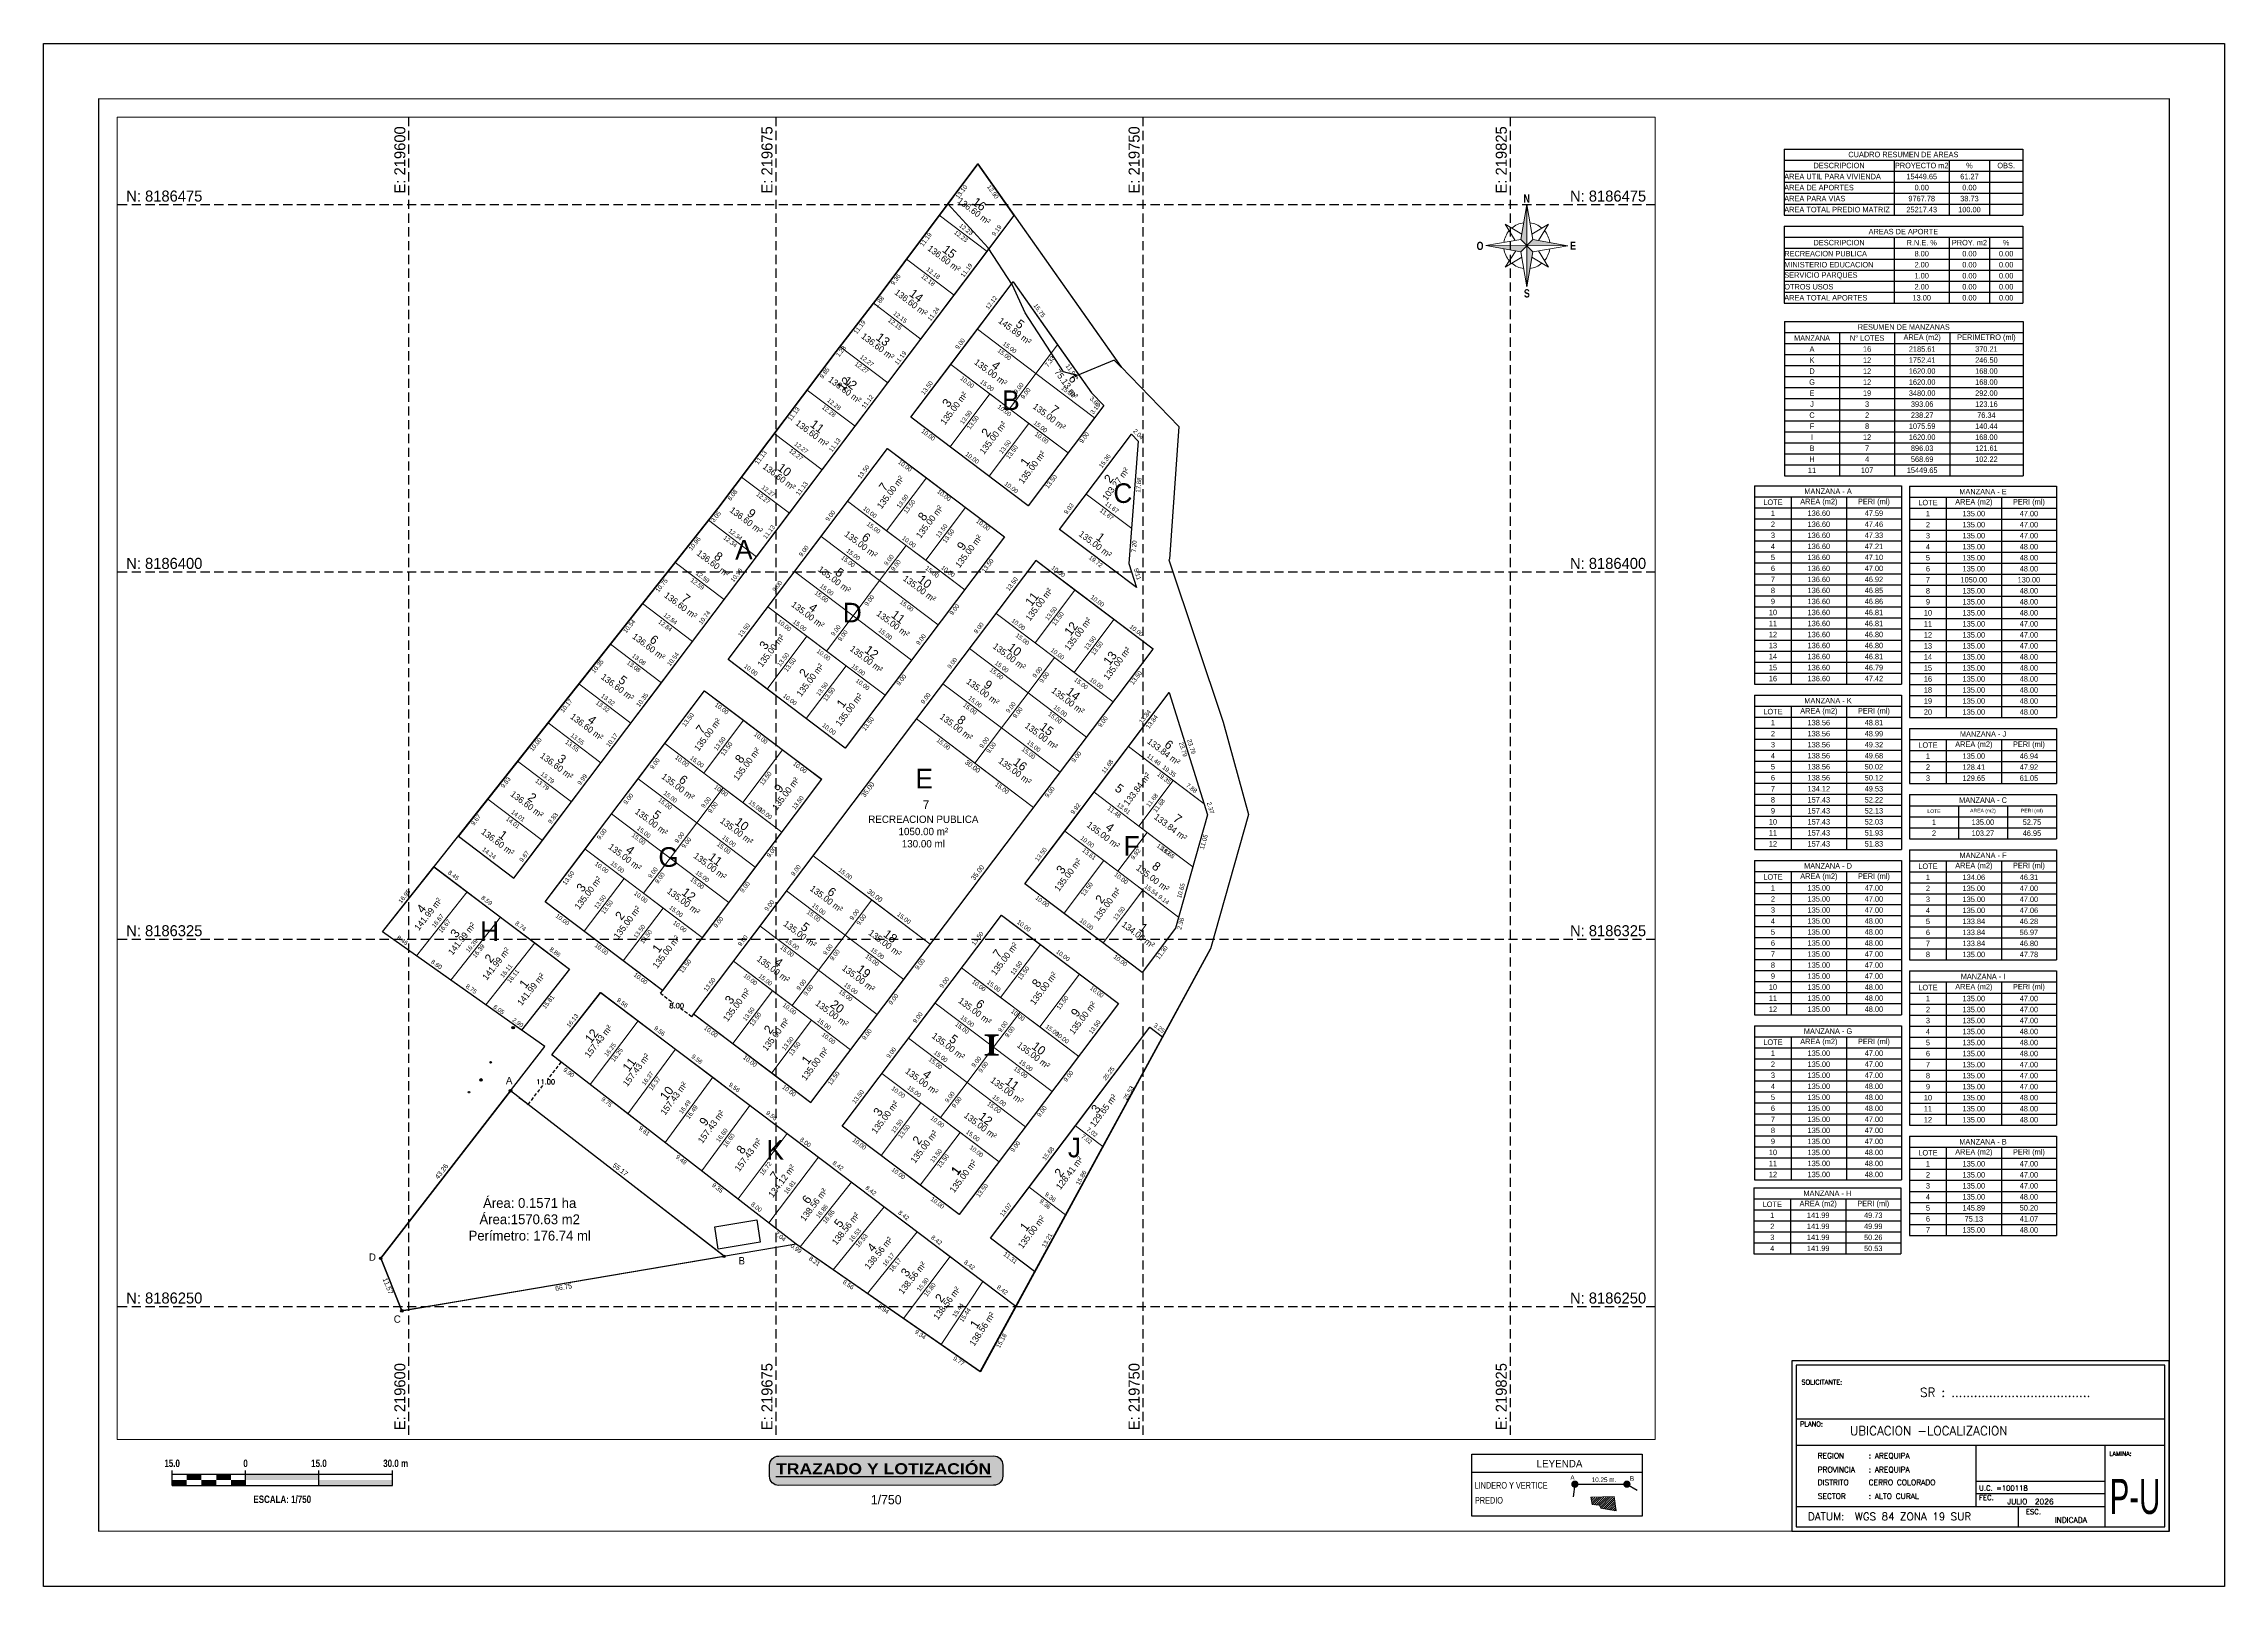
# Paper-space layout 'PL LOTIZACION A2' of a CAD drawing. Header units: metres, sheet in millimetres. Extents: x 0 to 594, y 0 to 420.
# The model-space entities are those that its viewports show. They can reach past a viewport. Long polylines and large blocks are cut down to what shows.
import ezdxf
from ezdxf.enums import TextEntityAlignment as Align

# ---------------------------------------------------------------- set-up
doc = ezdxf.new("R2010")
doc.units = ezdxf.units.M
doc.linetypes.add('DASHED2', pattern=[0.375, 0.25, -0.125])
for name, color, linetype in [('0 POSTE', 30, 'Continuous'), ('0 POZO', 2, 'Continuous'), ('C2_BLOQUE', 250, 'Continuous'), ('C2_BLOQUETITULO', 250, 'Continuous'), ('C2_CAJETIN3', 250, 'Continuous'), ('C2_ELOTE', 102, 'Continuous'), ('C2_GRILLAS', 252, 'Continuous'), ('C2_LOTE', 5, 'Continuous'), ('C2_MANZANA', 1, 'Continuous'), ('C2_NLOTE', 5, 'Continuous'), ('C2_PDISTANCIA', 7, 'Continuous'), ('C2_PETIQUETA', 92, 'Continuous'), ('C2_PREDIO', 1, 'Continuous'), ('C2_PVERTICES', 140, 'Continuous'), ('C2_ROTULO', 250, 'Continuous'), ('C2_RPUBLICA', 102, 'Continuous'), ('C2_TEXTO', 7, 'Continuous')]:
    doc.layers.add(name, color=color, linetype=linetype)
doc.layers.add('00 ROTULO MARCO', color=7, linetype='Continuous', true_color=0x000000)
doc.styles.add('Arial', font='arial.ttf')
doc.styles.add('Arial Narrow', font='ARIALN.TTF')
doc.styles.add('CATASTRO2026', font='impact.ttf')
doc.styles.add('PAYE1', font='')
doc.styles.add('PAYE4', font='bgothm.ttf')
doc.styles.add('ROMANT', font='romant.shx')
doc.styles.get("Standard").update_dxf_attribs({"font": 'simplex.shx'})
doc.styles.add('U-ARIAL BLAK', font='ariblk.ttf')
doc.styles.get('PAYE1').set_extended_font_data('Bahnschrift')
doc.dimstyles.get("Standard").update_dxf_attribs({"dimtxt": 0.18, "dimasz": 0.18, "dimexe": 0.18, "dimexo": 0.0625, "dimgap": 0.09, "dimtad": 0, "dimtih": 1, "dimtoh": 1, "dimdec": 4, "dimzin": 0, "dimdsep": 46, "dimtxsty": 'Standard', "dimcen": 0.09, "dimadec": 0, "dimazin": 0, "dimtfac": 1, "dimtdec": 4, "dimtofl": 0, "dimtmove": 0, "dimatfit": 3, "dimfxl": 1, "dimtolj": 1, "dimtzin": 0, "dimarcsym": 0})

# ---------------------------------------------------------------- blocks, each defined once
blk = doc.blocks.new('LEYENDA3')
at = {"layer": 'C2_PREDIO', "linetype": 'ByBlock', "ltscale": 2}
h = blk.add_hatch(color=1, dxfattribs=at)
edge = h.paths.add_edge_path()
edge.add_arc((28.08, -8.18), 1, 0, 360)
h = blk.add_hatch(color=1, dxfattribs=at)
edge = h.paths.add_edge_path()
edge.add_arc((42.27, -8.18), 1, 0, 360)
at = {"color": 224}
blk.add_line((0, -4.92), (46.46, -4.92), dxfattribs=at)
at = {"color": 5, "lineweight": 25}
for p, q in [((28.08, -8.18), (27.65, -11.59)), ((28.08, -8.18), (42.27, -8.18)), ((42.27, -8.18), (45.07, -9.78))]:
    blk.add_line(p, q, dxfattribs=at)
at = {"color": 22, "lineweight": 0}
for p, q in [((32.93, -11.82), (32.5, -12.24)), ((33.54, -11.79), (32.61, -12.73)), ((34.15, -11.77), (32.71, -13.22)), ((34.77, -11.75), (32.81, -13.71)), ((35.38, -11.73), (33.32, -13.79)), ((35.99, -11.71), (33.86, -13.85)), ((36.61, -11.69), (34.39, -13.91)), ((37.22, -11.67), (34.83, -14.06)), ((37.83, -11.65), (35.03, -14.45)), ((38.45, -11.63), (35.27, -14.8)), ((38.84, -11.82), (35.78, -14.88)), ((38.92, -12.34), (36.29, -14.97)), ((38.99, -12.86), (36.79, -15.05)), ((39.07, -13.37), (37.3, -15.14)), ((39.15, -13.89), (37.81, -15.23)), ((39.22, -14.4), (38.32, -15.31)), ((39.3, -14.92), (38.82, -15.4))]:
    blk.add_line(p, q, dxfattribs=at)
at = {"color": 75, "lineweight": 0}
blk.add_line((39.37, -15.44), (39.33, -15.48), dxfattribs=at)
at = {"color": 224}
blk.add_lwpolyline([(0, 0), (46.46, 0), (46.46, -16.88), (0, -16.88)], close=True, dxfattribs=at)
at = {"color": 5, "lineweight": 20}
blk.add_lwpolyline([(38.78, -11.54), (39.36, -15.42), (35.17, -14.72), (34.75, -13.88), (32.8, -13.67), (32.39, -11.76)], close=True, dxfattribs=at)
at = {"color": 1, "ltscale": 0.015, "style": 'PAYE1'}
blk.add_text('LEYENDA', height=2, dxfattribs=at).set_placement((17.66, -3.59))
at = {"color": 7, "lineweight": 5, "style": 'Arial Narrow'}
for s, height, p in [('A', 1.26, (26.86, -6.99)), ('10.25 m.', 1.256, (32.67, -7.59)), ('B', 1.26, (43.06, -7.25))]:
    blk.add_text(s, height=height, dxfattribs=at).set_placement(p)
at = {"ltscale": 0.015, "style": 'PAYE1', "width": 0.8}
for s, p in [('LINDERO Y VERTICE', (0.77, -9.39)), ('PREDIO', (0.87, -13.47))]:
    blk.add_text(s, height=1.8, dxfattribs=at).set_placement(p)
blk = doc.blocks.new('TIPO3')
blk.add_blockref('LEYENDA3', (0, 0))
blk = doc.blocks.new('NORTE4')
at = {"lineweight": 9}
for p, q in [((-1.69, 1.6), (-0.28, 11.19)), ((-0.28, 11.19), (1.6, 1.69)), ((-0.28, 11.19), (0.28, -11.19)), ((5.73, 6.02), (1.3, 3.2)), ((3.13, 1.46), (5.73, 6.02)), ((-11.19, -0.28), (-1.69, 1.6)), ((-11.19, -0.28), (11.19, 0.28)), ((-6.02, 5.73), (-3.2, 1.3)), ((-1.46, 3.13), (-6.02, 5.73)), ((-1.69, 1.6), (1.69, -1.6)), ((-1.6, -1.69), (1.6, 1.69)), ((1.6, 1.69), (11.19, 0.28)), ((11.19, 0.28), (1.69, -1.6)), ((-1.6, -1.69), (-11.19, -0.28)), ((-3, -1.48), (-5.73, -6.02)), ((-5.73, -6.02), (-1.3, -3.2)), ((0.28, -11.19), (-1.6, -1.69)), ((1.69, -1.6), (0.28, -11.19)), ((1.46, -3.13), (6.02, -5.73)), ((6.02, -5.73), (3.2, -1.3))]:
    blk.add_line(p, q, dxfattribs=at)
for start, end in [(99.25515, 131.87311), (51.03341, 83.65137), (141.03341, 173.65137), (9.25515, 41.87311), (189.25515, 222.31165), (231.03341, 263.65137), (279.25515, 311.87311), (321.03341, 353.65137)]:
    blk.add_arc((0, 0), 6.3, start, end, dxfattribs=at)
at = {"color": 162, "true_color": 0x243ab2}
for points in [[(-1.69, 1.6), (-0.28, 11.19), (0, 0), (-0.28, 11.19)], [(1.6, 1.69), (11.19, 0.28), (0, 0), (11.19, 0.28)], [(-1.6, -1.69), (-11.19, -0.28), (0, 0), (-11.19, -0.28)], [(1.69, -1.6), (0.28, -11.19), (0, 0), (0.28, -11.19)]]:
    blk.add_solid(points, dxfattribs=at)
at = {"color": 1, "lineweight": 9, "style": 'CATASTRO2026'}
blk.add_text('N', height=2.24, rotation=1.45326, dxfattribs=at).set_placement((-0.36, 12.81), align=Align.MIDDLE)
at = {"lineweight": 9, "style": 'CATASTRO2026'}
for s, p in [('O', (-12.74, -0.38)), ('E', (12.59, 0.32)), ('S', (0.34, -12.98))]:
    blk.add_text(s, height=2.24, rotation=1.45326, dxfattribs=at).set_placement(p, align=Align.MIDDLE)
blk = doc.blocks.new('PNORTE4')
at = {"rotation": 358.5467400574796}
blk.add_blockref('NORTE4', (0, 0), dxfattribs=at)
blk = doc.blocks.new('EG5')
for p, q in [((0, 0), (0, 4)), ((0, 3), (60, 3)), ((0, 0), (60, 0)), ((20, 0), (20, 4)), ((40, 0), (40, 4)), ((60, 0), (60, 4)), ((60, 0), (60, 4)), ((60, 0), (60, 4))]:
    blk.add_line(p, q)
at = {"color": 202, "true_color": 0x8a00b8}
for points in [[(0, 0), (0, 1.5), (4, 0), (4, 1.5)], [(4, 1.5), (4, 3), (8, 1.5), (8, 3)], [(8, 0), (8, 1.5), (12, 0), (12, 1.5)], [(12, 1.5), (12, 3), (16, 1.5), (16, 3)], [(16, 0), (16, 1.5), (20, 0), (20, 1.5)], [(20, 1.5), (20, 3), (40, 1.5), (40, 3)], [(40, 0), (40, 1.5), (60, 0), (60, 1.5)]]:
    blk.add_solid(points, dxfattribs=at)
at = {"style": 'CATASTRO2026'}
blk.add_text('0', height=2.03, dxfattribs=at).set_placement((20, 6), align=Align.MIDDLE)
for tag, p in [('EG1', (0, 6)), ('EG2', (40, 6))]:
    blk.add_attdef(tag, text='', height=2.03, dxfattribs=at).set_placement(p, align=Align.MIDDLE_CENTER)
blk.add_attdef('EG3', text='', height=2.03, dxfattribs=at).set_placement((57.5, 6), align=Align.MIDDLE_LEFT)
at = {"color": 102, "style": 'CATASTRO2026'}
blk.add_attdef('EG4', text='', height=2.03, dxfattribs=at).set_placement((30, -3.79), align=Align.MIDDLE_CENTER)
blk = doc.blocks.new('ETRAZA1')
at = {"true_color": 0x3796b3, "transparency": 33554687}
h = blk.add_hatch(color=135, dxfattribs=at)
h.dxf.hatch_style = 1
h.paths.add_polyline_path([(-29.26, 7.98, 0.41405), (-31.76, 5.48), (-31.76, 2.48, 0.414594), (-29.26, -0.02), (29.26, 0.02, 0.414023), (31.76, 2.52), (31.76, 5.5, 0.414295), (29.26, 8)])
at = {"color": 133, "true_color": 0x3fcfc3}
blk.add_lwpolyline([(-29.26, 7.98), (29.26, 8, -0.414295), (31.76, 5.5), (31.76, 2.52, -0.414023), (29.26, 0.02), (-29.26, -0.02, -0.414214), (-31.76, 2.48), (-31.76, 5.48, -0.414214)], format="xyb", close=True, dxfattribs=at)
at = {"color": 7, "true_color": 0xffffff, "style": 'U-ARIAL BLAK'}
blk.add_text('%%UTRAZADO Y LOTIZACIÓN', height=3, dxfattribs=at).set_placement((28.6, 3.02), align=Align.RIGHT)
at = {"color": 1, "style": 'PAYE4'}
blk.add_attdef('EN3', text='', height=2.5, dxfattribs=at).set_placement((0, -2.66), align=Align.TOP_CENTER)
blk = doc.blocks.new('*T197')
at = {"color": 0, "linetype": 'ByBlock', "lineweight": -2, "transparency": 16777216}
for p, q in [((0, 0), (40, 0)), ((0, 0), (0, -54)), ((40, 0), (40, -54)), ((0, -3), (40, -3)), ((10, -3), (10, -54)), ((25, -3), (25, -54)), ((0, -6), (40, -6)), ((0, -9), (40, -9)), ((0, -12), (40, -12)), ((0, -15), (40, -15)), ((0, -18), (40, -18)), ((0, -21), (40, -21)), ((0, -24), (40, -24)), ((0, -27), (40, -27)), ((0, -30), (40, -30)), ((0, -33), (40, -33)), ((0, -36), (40, -36)), ((0, -39), (40, -39)), ((0, -42), (40, -42)), ((0, -45), (40, -45)), ((0, -48), (40, -48)), ((0, -51), (40, -51)), ((0, -54), (40, -54))]:
    blk.add_line(p, q, dxfattribs=at)
at = {"color": 92, "transparency": 16777216, "char_height": 1.5, "attachment_point": 5, "style": 'PAYE1'}
for s, insert, width in [('LOTE', (5, -4.5), 9.88), ('AREA (m2)', (17.5, -4.5), 14.88), ('PERI (ml)', (32.5, -4.5), 14.88)]:
    blk.add_mtext(s, dxfattribs=dict(at, insert=insert, width=width))
at = {"color": 1, "true_color": 0xff0000, "transparency": 16777216, "insert": (20, -1.5), "char_height": 1.5, "width": 39.88, "attachment_point": 5, "style": 'PAYE1'}
blk.add_mtext('MANZANA - A', dxfattribs=at)
at = {"color": 7, "transparency": 16777216, "char_height": 1.5, "attachment_point": 5, "style": 'PAYE1'}
for s, insert, width in [('2', (5, -10.5), 9.88), ('1', (5, -7.5), 9.88), ('136.60', (17.5, -7.5), 14.88), ('136.60', (17.5, -10.5), 14.88), ('47.59', (32.5, -7.5), 14.88), ('47.46', (32.5, -10.5), 14.88), ('4', (5, -16.5), 9.88), ('3', (5, -13.5), 9.88), ('136.60', (17.5, -13.5), 14.88), ('136.60', (17.5, -16.5), 14.88), ('47.33', (32.5, -13.5), 14.88), ('47.21', (32.5, -16.5), 14.88), ('5', (5, -19.5), 9.88), ('6', (5, -22.5), 9.88), ('136.60', (17.5, -19.5), 14.88), ('136.60', (17.5, -22.5), 14.88), ('47.10', (32.5, -19.5), 14.88), ('47.00', (32.5, -22.5), 14.88), ('8', (5, -28.5), 9.88), ('7', (5, -25.5), 9.88), ('136.60', (17.5, -25.5), 14.88), ('136.60', (17.5, -28.5), 14.88), ('46.92', (32.5, -25.5), 14.88), ('46.85', (32.5, -28.5), 14.88), ('10', (5, -34.5), 9.88), ('9', (5, -31.5), 9.88), ('136.60', (17.5, -31.5), 14.88), ('136.60', (17.5, -34.5), 14.88), ('46.86', (32.5, -31.5), 14.88), ('46.81', (32.5, -34.5), 14.88), ('11', (5, -37.5), 9.88), ('12', (5, -40.5), 9.88), ('136.60', (17.5, -37.5), 14.88), ('136.60', (17.5, -40.5), 14.88), ('46.81', (32.5, -37.5), 14.88), ('46.80', (32.5, -40.5), 14.88), ('13', (5, -43.5), 9.88), ('14', (5, -46.5), 9.88), ('136.60', (17.5, -43.5), 14.88), ('136.60', (17.5, -46.5), 14.88), ('46.80', (32.5, -43.5), 14.88), ('46.81', (32.5, -46.5), 14.88), ('15', (5, -49.5), 9.88), ('16', (5, -52.5), 9.88), ('136.60', (17.5, -49.5), 14.88), ('136.60', (17.5, -52.5), 14.88), ('46.79', (32.5, -49.5), 14.88), ('47.42', (32.5, -52.5), 14.88)]:
    blk.add_mtext(s, dxfattribs=dict(at, insert=insert, width=width))
blk = doc.blocks.new('*T198')
at = {"color": 0, "linetype": 'ByBlock', "lineweight": -2, "transparency": 16777216}
for p, q in [((0, 0), (40, 0)), ((0, 0), (0, -42)), ((40, 0), (40, -42)), ((0, -3), (40, -3)), ((10, -3), (10, -42)), ((25, -3), (25, -42)), ((0, -6), (40, -6)), ((0, -9), (40, -9)), ((0, -12), (40, -12)), ((0, -15), (40, -15)), ((0, -18), (40, -18)), ((0, -21), (40, -21)), ((0, -24), (40, -24)), ((0, -27), (40, -27)), ((0, -30), (40, -30)), ((0, -33), (40, -33)), ((0, -36), (40, -36)), ((0, -39), (40, -39)), ((0, -42), (40, -42))]:
    blk.add_line(p, q, dxfattribs=at)
at = {"color": 92, "transparency": 16777216, "char_height": 1.5, "attachment_point": 5, "style": 'PAYE1'}
for s, insert, width in [('LOTE', (5, -4.5), 9.88), ('AREA (m2)', (17.5, -4.5), 14.88), ('PERI (ml)', (32.5, -4.5), 14.88)]:
    blk.add_mtext(s, dxfattribs=dict(at, insert=insert, width=width))
at = {"color": 1, "true_color": 0xff0000, "transparency": 16777216, "insert": (20, -1.5), "char_height": 1.5, "width": 39.88, "attachment_point": 5, "style": 'PAYE1'}
blk.add_mtext('MANZANA - K', dxfattribs=at)
at = {"color": 7, "transparency": 16777216, "char_height": 1.5, "attachment_point": 5, "style": 'PAYE1'}
for s, insert, width in [('2', (5, -10.5), 9.88), ('1', (5, -7.5), 9.88), ('138.56', (17.5, -7.5), 14.88), ('138.56', (17.5, -10.5), 14.88), ('48.81', (32.5, -7.5), 14.88), ('48.99', (32.5, -10.5), 14.88), ('4', (5, -16.5), 9.88), ('3', (5, -13.5), 9.88), ('138.56', (17.5, -13.5), 14.88), ('138.56', (17.5, -16.5), 14.88), ('49.32', (32.5, -13.5), 14.88), ('49.68', (32.5, -16.5), 14.88), ('5', (5, -19.5), 9.88), ('6', (5, -22.5), 9.88), ('138.56', (17.5, -19.5), 14.88), ('138.56', (17.5, -22.5), 14.88), ('50.02', (32.5, -19.5), 14.88), ('50.12', (32.5, -22.5), 14.88), ('8', (5, -28.5), 9.88), ('7', (5, -25.5), 9.88), ('134.12', (17.5, -25.5), 14.88), ('157.43', (17.5, -28.5), 14.88), ('49.53', (32.5, -25.5), 14.88), ('52.22', (32.5, -28.5), 14.88), ('10', (5, -34.5), 9.88), ('9', (5, -31.5), 9.88), ('157.43', (17.5, -31.5), 14.88), ('157.43', (17.5, -34.5), 14.88), ('52.13', (32.5, -31.5), 14.88), ('52.03', (32.5, -34.5), 14.88), ('11', (5, -37.5), 9.88), ('12', (5, -40.5), 9.88), ('157.43', (17.5, -37.5), 14.88), ('157.43', (17.5, -40.5), 14.88), ('51.93', (32.5, -37.5), 14.88), ('51.83', (32.5, -40.5), 14.88)]:
    blk.add_mtext(s, dxfattribs=dict(at, insert=insert, width=width))
blk = doc.blocks.new('*T199')
at = {"color": 0, "linetype": 'ByBlock', "lineweight": -2, "transparency": 16777216}
for p, q in [((0, 0), (40, 0)), ((0, 0), (0, -42)), ((40, 0), (40, -42)), ((0, -3), (40, -3)), ((10, -3), (10, -42)), ((25, -3), (25, -42)), ((0, -6), (40, -6)), ((0, -9), (40, -9)), ((0, -12), (40, -12)), ((0, -15), (40, -15)), ((0, -18), (40, -18)), ((0, -21), (40, -21)), ((0, -24), (40, -24)), ((0, -27), (40, -27)), ((0, -30), (40, -30)), ((0, -33), (40, -33)), ((0, -36), (40, -36)), ((0, -39), (40, -39)), ((0, -42), (40, -42))]:
    blk.add_line(p, q, dxfattribs=at)
at = {"color": 92, "transparency": 16777216, "char_height": 1.5, "attachment_point": 5, "style": 'PAYE1'}
for s, insert, width in [('LOTE', (5, -4.5), 9.88), ('AREA (m2)', (17.5, -4.5), 14.88), ('PERI (ml)', (32.5, -4.5), 14.88)]:
    blk.add_mtext(s, dxfattribs=dict(at, insert=insert, width=width))
at = {"color": 1, "true_color": 0xff0000, "transparency": 16777216, "insert": (20, -1.5), "char_height": 1.5, "width": 39.88, "attachment_point": 5, "style": 'PAYE1'}
blk.add_mtext('MANZANA - D', dxfattribs=at)
at = {"color": 7, "transparency": 16777216, "char_height": 1.5, "attachment_point": 5, "style": 'PAYE1'}
for s, insert, width in [('2', (5, -10.5), 9.88), ('1', (5, -7.5), 9.88), ('135.00', (17.5, -7.5), 14.88), ('135.00', (17.5, -10.5), 14.88), ('47.00', (32.5, -7.5), 14.88), ('47.00', (32.5, -10.5), 14.88), ('4', (5, -16.5), 9.88), ('3', (5, -13.5), 9.88), ('135.00', (17.5, -13.5), 14.88), ('135.00', (17.5, -16.5), 14.88), ('47.00', (32.5, -13.5), 14.88), ('48.00', (32.5, -16.5), 14.88), ('5', (5, -19.5), 9.88), ('6', (5, -22.5), 9.88), ('135.00', (17.5, -19.5), 14.88), ('135.00', (17.5, -22.5), 14.88), ('48.00', (32.5, -19.5), 14.88), ('48.00', (32.5, -22.5), 14.88), ('8', (5, -28.5), 9.88), ('7', (5, -25.5), 9.88), ('135.00', (17.5, -25.5), 14.88), ('135.00', (17.5, -28.5), 14.88), ('47.00', (32.5, -25.5), 14.88), ('47.00', (32.5, -28.5), 14.88), ('10', (5, -34.5), 9.88), ('9', (5, -31.5), 9.88), ('135.00', (17.5, -31.5), 14.88), ('135.00', (17.5, -34.5), 14.88), ('47.00', (32.5, -31.5), 14.88), ('48.00', (32.5, -34.5), 14.88), ('11', (5, -37.5), 9.88), ('12', (5, -40.5), 9.88), ('135.00', (17.5, -37.5), 14.88), ('135.00', (17.5, -40.5), 14.88), ('48.00', (32.5, -37.5), 14.88), ('48.00', (32.5, -40.5), 14.88)]:
    blk.add_mtext(s, dxfattribs=dict(at, insert=insert, width=width))
blk = doc.blocks.new('*T200')
at = {"color": 0, "linetype": 'ByBlock', "lineweight": -2, "transparency": 16777216}
for p, q in [((0, 0), (40, 0)), ((0, 0), (0, -42)), ((40, 0), (40, -42)), ((0, -3), (40, -3)), ((10, -3), (10, -42)), ((25, -3), (25, -42)), ((0, -6), (40, -6)), ((0, -9), (40, -9)), ((0, -12), (40, -12)), ((0, -15), (40, -15)), ((0, -18), (40, -18)), ((0, -21), (40, -21)), ((0, -24), (40, -24)), ((0, -27), (40, -27)), ((0, -30), (40, -30)), ((0, -33), (40, -33)), ((0, -36), (40, -36)), ((0, -39), (40, -39)), ((0, -42), (40, -42))]:
    blk.add_line(p, q, dxfattribs=at)
at = {"color": 92, "transparency": 16777216, "char_height": 1.5, "attachment_point": 5, "style": 'PAYE1'}
for s, insert, width in [('LOTE', (5, -4.5), 9.88), ('AREA (m2)', (17.5, -4.5), 14.88), ('PERI (ml)', (32.5, -4.5), 14.88)]:
    blk.add_mtext(s, dxfattribs=dict(at, insert=insert, width=width))
at = {"color": 1, "true_color": 0xff0000, "transparency": 16777216, "insert": (20, -1.5), "char_height": 1.5, "width": 39.88, "attachment_point": 5, "style": 'PAYE1'}
blk.add_mtext('MANZANA - G', dxfattribs=at)
at = {"color": 7, "transparency": 16777216, "char_height": 1.5, "attachment_point": 5, "style": 'PAYE1'}
for s, insert, width in [('2', (5, -10.5), 9.88), ('1', (5, -7.5), 9.88), ('135.00', (17.5, -7.5), 14.88), ('135.00', (17.5, -10.5), 14.88), ('47.00', (32.5, -7.5), 14.88), ('47.00', (32.5, -10.5), 14.88), ('4', (5, -16.5), 9.88), ('3', (5, -13.5), 9.88), ('135.00', (17.5, -13.5), 14.88), ('135.00', (17.5, -16.5), 14.88), ('47.00', (32.5, -13.5), 14.88), ('48.00', (32.5, -16.5), 14.88), ('5', (5, -19.5), 9.88), ('6', (5, -22.5), 9.88), ('135.00', (17.5, -19.5), 14.88), ('135.00', (17.5, -22.5), 14.88), ('48.00', (32.5, -19.5), 14.88), ('48.00', (32.5, -22.5), 14.88), ('8', (5, -28.5), 9.88), ('7', (5, -25.5), 9.88), ('135.00', (17.5, -25.5), 14.88), ('135.00', (17.5, -28.5), 14.88), ('47.00', (32.5, -25.5), 14.88), ('47.00', (32.5, -28.5), 14.88), ('10', (5, -34.5), 9.88), ('9', (5, -31.5), 9.88), ('135.00', (17.5, -31.5), 14.88), ('135.00', (17.5, -34.5), 14.88), ('47.00', (32.5, -31.5), 14.88), ('48.00', (32.5, -34.5), 14.88), ('11', (5, -37.5), 9.88), ('12', (5, -40.5), 9.88), ('135.00', (17.5, -37.5), 14.88), ('135.00', (17.5, -40.5), 14.88), ('48.00', (32.5, -37.5), 14.88), ('48.00', (32.5, -40.5), 14.88)]:
    blk.add_mtext(s, dxfattribs=dict(at, insert=insert, width=width))
blk = doc.blocks.new('*T201')
at = {"color": 0, "linetype": 'ByBlock', "lineweight": -2, "transparency": 16777216}
for p, q in [((0, 0), (40, 0)), ((0, 0), (0, -63)), ((40, 0), (40, -63)), ((0, -3), (40, -3)), ((10, -3), (10, -63)), ((25, -3), (25, -63)), ((0, -6), (40, -6)), ((0, -9), (40, -9)), ((0, -12), (40, -12)), ((0, -15), (40, -15)), ((0, -18), (40, -18)), ((0, -21), (40, -21)), ((0, -24), (40, -24)), ((0, -27), (40, -27)), ((0, -30), (40, -30)), ((0, -33), (40, -33)), ((0, -36), (40, -36)), ((0, -39), (40, -39)), ((0, -42), (40, -42)), ((0, -45), (40, -45)), ((0, -48), (40, -48)), ((0, -51), (40, -51)), ((0, -54), (40, -54)), ((0, -57), (40, -57)), ((0, -60), (40, -60)), ((0, -63), (40, -63))]:
    blk.add_line(p, q, dxfattribs=at)
at = {"color": 92, "transparency": 16777216, "char_height": 1.5, "attachment_point": 5, "style": 'PAYE1'}
for s, insert, width in [('LOTE', (5, -4.5), 9.88), ('AREA (m2)', (17.5, -4.5), 14.88), ('PERI (ml)', (32.5, -4.5), 14.88)]:
    blk.add_mtext(s, dxfattribs=dict(at, insert=insert, width=width))
at = {"color": 1, "true_color": 0xff0000, "transparency": 16777216, "insert": (20, -1.5), "char_height": 1.5, "width": 39.88, "attachment_point": 5, "style": 'PAYE1'}
blk.add_mtext('MANZANA - E', dxfattribs=at)
at = {"color": 7, "transparency": 16777216, "char_height": 1.5, "attachment_point": 5, "style": 'PAYE1'}
for s, insert, width in [('2', (5, -10.5), 9.88), ('1', (5, -7.5), 9.88), ('135.00', (17.5, -7.5), 14.88), ('135.00', (17.5, -10.5), 14.88), ('47.00', (32.5, -7.5), 14.88), ('47.00', (32.5, -10.5), 14.88), ('4', (5, -16.5), 9.88), ('3', (5, -13.5), 9.88), ('135.00', (17.5, -13.5), 14.88), ('135.00', (17.5, -16.5), 14.88), ('47.00', (32.5, -13.5), 14.88), ('48.00', (32.5, -16.5), 14.88), ('5', (5, -19.5), 9.88), ('6', (5, -22.5), 9.88), ('135.00', (17.5, -19.5), 14.88), ('135.00', (17.5, -22.5), 14.88), ('48.00', (32.5, -19.5), 14.88), ('48.00', (32.5, -22.5), 14.88), ('8', (5, -28.5), 9.88), ('7', (5, -25.5), 9.88), ('1050.00', (17.5, -25.5), 14.88), ('135.00', (17.5, -28.5), 14.88), ('130.00', (32.5, -25.5), 14.88), ('48.00', (32.5, -28.5), 14.88), ('10', (5, -34.5), 9.88), ('9', (5, -31.5), 9.88), ('135.00', (17.5, -31.5), 14.88), ('135.00', (17.5, -34.5), 14.88), ('48.00', (32.5, -31.5), 14.88), ('48.00', (32.5, -34.5), 14.88), ('11', (5, -37.5), 9.88), ('12', (5, -40.5), 9.88), ('135.00', (17.5, -37.5), 14.88), ('135.00', (17.5, -40.5), 14.88), ('47.00', (32.5, -37.5), 14.88), ('47.00', (32.5, -40.5), 14.88), ('13', (5, -43.5), 9.88), ('14', (5, -46.5), 9.88), ('135.00', (17.5, -43.5), 14.88), ('135.00', (17.5, -46.5), 14.88), ('47.00', (32.5, -43.5), 14.88), ('48.00', (32.5, -46.5), 14.88), ('15', (5, -49.5), 9.88), ('16', (5, -52.5), 9.88), ('135.00', (17.5, -49.5), 14.88), ('135.00', (17.5, -52.5), 14.88), ('48.00', (32.5, -49.5), 14.88), ('48.00', (32.5, -52.5), 14.88), ('18', (5, -55.5), 9.88), ('19', (5, -58.5), 9.88), ('135.00', (17.5, -55.5), 14.88), ('135.00', (17.5, -58.5), 14.88), ('48.00', (32.5, -55.5), 14.88), ('48.00', (32.5, -58.5), 14.88), ('20', (5, -61.5), 9.88), ('135.00', (17.5, -61.5), 14.88), ('48.00', (32.5, -61.5), 14.88)]:
    blk.add_mtext(s, dxfattribs=dict(at, insert=insert, width=width))
blk = doc.blocks.new('*T202')
at = {"color": 0, "linetype": 'ByBlock', "lineweight": -2, "transparency": 16777216}
for p, q in [((0, 0), (40, 0)), ((0, 0), (0, -15)), ((40, 0), (40, -15)), ((0, -3), (40, -3)), ((10, -3), (10, -15)), ((25, -3), (25, -15)), ((0, -6), (40, -6)), ((0, -9), (40, -9)), ((0, -12), (40, -12)), ((0, -15), (40, -15))]:
    blk.add_line(p, q, dxfattribs=at)
at = {"color": 92, "transparency": 16777216, "char_height": 1.5, "attachment_point": 5, "style": 'PAYE1'}
for s, insert, width in [('LOTE', (5, -4.5), 9.88), ('AREA (m2)', (17.5, -4.5), 14.88), ('PERI (ml)', (32.5, -4.5), 14.88)]:
    blk.add_mtext(s, dxfattribs=dict(at, insert=insert, width=width))
at = {"color": 1, "true_color": 0xff0000, "transparency": 16777216, "insert": (20, -1.5), "char_height": 1.5, "width": 39.88, "attachment_point": 5, "style": 'PAYE1'}
blk.add_mtext('MANZANA - J', dxfattribs=at)
at = {"color": 7, "transparency": 16777216, "char_height": 1.5, "attachment_point": 5, "style": 'PAYE1'}
for s, insert, width in [('2', (5, -10.5), 9.88), ('1', (5, -7.5), 9.88), ('135.00', (17.5, -7.5), 14.88), ('128.41', (17.5, -10.5), 14.88), ('46.94', (32.5, -7.5), 14.88), ('47.92', (32.5, -10.5), 14.88), ('3', (5, -13.5), 9.88), ('129.65', (17.5, -13.5), 14.88), ('61.05', (32.5, -13.5), 14.88)]:
    blk.add_mtext(s, dxfattribs=dict(at, insert=insert, width=width))
blk = doc.blocks.new('*T203')
at = {"color": 0, "linetype": 'ByBlock', "lineweight": -2, "transparency": 16777216}
for p, q in [((0, 0), (40, 0)), ((0, 0), (0, -12)), ((40, 0), (40, -12)), ((0, -3), (40, -3)), ((13.29, -3), (13.29, -12)), ((26.65, -3), (26.65, -12)), ((0, -6), (40, -6)), ((0, -9), (40, -9)), ((0, -12), (40, -12))]:
    blk.add_line(p, q, dxfattribs=at)
at = {"color": 92, "transparency": 16777216, "char_height": 1, "attachment_point": 5, "style": 'PAYE4'}
for s, insert, width in [('LOTE', (6.65, -4.5), 13.1738), ('AREA (m2)', (19.97, -4.5), 13.2331), ('PERI (ml)', (33.32, -4.5), 13.2331)]:
    blk.add_mtext(s, dxfattribs=dict(at, insert=insert, width=width))
at = {"color": 1, "true_color": 0xff0000, "transparency": 16777216, "insert": (20, -1.5), "char_height": 1.5, "width": 39.88, "attachment_point": 5, "style": 'PAYE1'}
blk.add_mtext('MANZANA - C', dxfattribs=at)
at = {"color": 7, "transparency": 16777216, "char_height": 1.5, "attachment_point": 5, "style": 'PAYE1'}
for s, insert, width in [('2', (6.65, -10.5), 13.1738), ('1', (6.65, -7.5), 13.1738), ('135.00', (19.97, -7.5), 13.2331), ('103.27', (19.97, -10.5), 13.2331), ('46.95', (33.32, -10.5), 13.2331), ('52.75', (33.32, -7.5), 13.2331)]:
    blk.add_mtext(s, dxfattribs=dict(at, insert=insert, width=width))
blk = doc.blocks.new('*T204')
at = {"color": 0, "linetype": 'ByBlock', "lineweight": -2, "transparency": 16777216}
for p, q in [((0, 0), (40, 0)), ((0, 0), (0, -30)), ((40, 0), (40, -30)), ((0, -3), (40, -3)), ((10, -3), (10, -30)), ((25, -3), (25, -30)), ((0, -6), (40, -6)), ((0, -9), (40, -9)), ((0, -12), (40, -12)), ((0, -15), (40, -15)), ((0, -18), (40, -18)), ((0, -21), (40, -21)), ((0, -24), (40, -24)), ((0, -27), (40, -27)), ((0, -30), (40, -30))]:
    blk.add_line(p, q, dxfattribs=at)
at = {"color": 92, "transparency": 16777216, "char_height": 1.5, "attachment_point": 5, "style": 'PAYE1'}
for s, insert, width in [('LOTE', (5, -4.5), 9.88), ('AREA (m2)', (17.5, -4.5), 14.88), ('PERI (ml)', (32.5, -4.5), 14.88)]:
    blk.add_mtext(s, dxfattribs=dict(at, insert=insert, width=width))
at = {"color": 1, "true_color": 0xff0000, "transparency": 16777216, "insert": (20, -1.5), "char_height": 1.5, "width": 39.88, "attachment_point": 5, "style": 'PAYE1'}
blk.add_mtext('MANZANA - F', dxfattribs=at)
at = {"color": 7, "transparency": 16777216, "char_height": 1.5, "attachment_point": 5, "style": 'PAYE1'}
for s, insert, width in [('2', (5, -10.5), 9.88), ('1', (5, -7.5), 9.88), ('134.06', (17.5, -7.5), 14.88), ('135.00', (17.5, -10.5), 14.88), ('46.31', (32.5, -7.5), 14.88), ('47.00', (32.5, -10.5), 14.88), ('4', (5, -16.5), 9.88), ('3', (5, -13.5), 9.88), ('135.00', (17.5, -13.5), 14.88), ('135.00', (17.5, -16.5), 14.88), ('47.00', (32.5, -13.5), 14.88), ('47.06', (32.5, -16.5), 14.88), ('5', (5, -19.5), 9.88), ('6', (5, -22.5), 9.88), ('133.84', (17.5, -19.5), 14.88), ('133.84', (17.5, -22.5), 14.88), ('46.28', (32.5, -19.5), 14.88), ('56.97', (32.5, -22.5), 14.88), ('8', (5, -28.5), 9.88), ('7', (5, -25.5), 9.88), ('133.84', (17.5, -25.5), 14.88), ('135.00', (17.5, -28.5), 14.88), ('46.80', (32.5, -25.5), 14.88), ('47.78', (32.5, -28.5), 14.88)]:
    blk.add_mtext(s, dxfattribs=dict(at, insert=insert, width=width))
blk = doc.blocks.new('*T205')
at = {"color": 0, "linetype": 'ByBlock', "lineweight": -2, "transparency": 16777216}
for p, q in [((0, 0), (40, 0)), ((0, 0), (0, -42)), ((40, 0), (40, -42)), ((0, -3), (40, -3)), ((10, -3), (10, -42)), ((25, -3), (25, -42)), ((0, -6), (40, -6)), ((0, -9), (40, -9)), ((0, -12), (40, -12)), ((0, -15), (40, -15)), ((0, -18), (40, -18)), ((0, -21), (40, -21)), ((0, -24), (40, -24)), ((0, -27), (40, -27)), ((0, -30), (40, -30)), ((0, -33), (40, -33)), ((0, -36), (40, -36)), ((0, -39), (40, -39)), ((0, -42), (40, -42))]:
    blk.add_line(p, q, dxfattribs=at)
at = {"color": 92, "transparency": 16777216, "char_height": 1.5, "attachment_point": 5, "style": 'PAYE1'}
for s, insert, width in [('LOTE', (5, -4.5), 9.88), ('AREA (m2)', (17.5, -4.5), 14.88), ('PERI (ml)', (32.5, -4.5), 14.88)]:
    blk.add_mtext(s, dxfattribs=dict(at, insert=insert, width=width))
at = {"color": 1, "true_color": 0xff0000, "transparency": 16777216, "insert": (20, -1.5), "char_height": 1.5, "width": 39.88, "attachment_point": 5, "style": 'PAYE1'}
blk.add_mtext('MANZANA - I', dxfattribs=at)
at = {"color": 7, "transparency": 16777216, "char_height": 1.5, "attachment_point": 5, "style": 'PAYE1'}
for s, insert, width in [('2', (5, -10.5), 9.88), ('1', (5, -7.5), 9.88), ('135.00', (17.5, -7.5), 14.88), ('135.00', (17.5, -10.5), 14.88), ('47.00', (32.5, -7.5), 14.88), ('47.00', (32.5, -10.5), 14.88), ('4', (5, -16.5), 9.88), ('3', (5, -13.5), 9.88), ('135.00', (17.5, -13.5), 14.88), ('135.00', (17.5, -16.5), 14.88), ('47.00', (32.5, -13.5), 14.88), ('48.00', (32.5, -16.5), 14.88), ('5', (5, -19.5), 9.88), ('6', (5, -22.5), 9.88), ('135.00', (17.5, -19.5), 14.88), ('135.00', (17.5, -22.5), 14.88), ('48.00', (32.5, -19.5), 14.88), ('48.00', (32.5, -22.5), 14.88), ('8', (5, -28.5), 9.88), ('7', (5, -25.5), 9.88), ('135.00', (17.5, -25.5), 14.88), ('135.00', (17.5, -28.5), 14.88), ('47.00', (32.5, -25.5), 14.88), ('47.00', (32.5, -28.5), 14.88), ('10', (5, -34.5), 9.88), ('9', (5, -31.5), 9.88), ('135.00', (17.5, -31.5), 14.88), ('135.00', (17.5, -34.5), 14.88), ('47.00', (32.5, -31.5), 14.88), ('48.00', (32.5, -34.5), 14.88), ('11', (5, -37.5), 9.88), ('12', (5, -40.5), 9.88), ('135.00', (17.5, -37.5), 14.88), ('135.00', (17.5, -40.5), 14.88), ('48.00', (32.5, -37.5), 14.88), ('48.00', (32.5, -40.5), 14.88)]:
    blk.add_mtext(s, dxfattribs=dict(at, insert=insert, width=width))
blk = doc.blocks.new('*T206')
at = {"color": 0, "linetype": 'ByBlock', "lineweight": -2, "transparency": 16777216}
for p, q in [((0, 0), (40, 0)), ((0, 0), (0, -27)), ((40, 0), (40, -27)), ((0, -3), (40, -3)), ((10, -3), (10, -27)), ((25, -3), (25, -27)), ((0, -6), (40, -6)), ((0, -9), (40, -9)), ((0, -12), (40, -12)), ((0, -15), (40, -15)), ((0, -18), (40, -18)), ((0, -21), (40, -21)), ((0, -24), (40, -24)), ((0, -27), (40, -27))]:
    blk.add_line(p, q, dxfattribs=at)
at = {"color": 92, "transparency": 16777216, "char_height": 1.5, "attachment_point": 5, "style": 'PAYE1'}
for s, insert, width in [('LOTE', (5, -4.5), 9.88), ('AREA (m2)', (17.5, -4.5), 14.88), ('PERI (ml)', (32.5, -4.5), 14.88)]:
    blk.add_mtext(s, dxfattribs=dict(at, insert=insert, width=width))
at = {"color": 1, "true_color": 0xff0000, "transparency": 16777216, "insert": (20, -1.5), "char_height": 1.5, "width": 39.88, "attachment_point": 5, "style": 'PAYE1'}
blk.add_mtext('MANZANA - B', dxfattribs=at)
at = {"color": 7, "transparency": 16777216, "char_height": 1.5, "attachment_point": 5, "style": 'PAYE1'}
for s, insert, width in [('2', (5, -10.5), 9.88), ('1', (5, -7.5), 9.88), ('135.00', (17.5, -7.5), 14.88), ('135.00', (17.5, -10.5), 14.88), ('47.00', (32.5, -7.5), 14.88), ('47.00', (32.5, -10.5), 14.88), ('4', (5, -16.5), 9.88), ('3', (5, -13.5), 9.88), ('135.00', (17.5, -13.5), 14.88), ('135.00', (17.5, -16.5), 14.88), ('47.00', (32.5, -13.5), 14.88), ('48.00', (32.5, -16.5), 14.88), ('5', (5, -19.5), 9.88), ('6', (5, -22.5), 9.88), ('145.89', (17.5, -19.5), 14.88), ('75.13', (17.5, -22.5), 14.88), ('41.07', (32.5, -22.5), 14.88), ('50.20', (32.5, -19.5), 14.88), ('7', (5, -25.5), 9.88), ('135.00', (17.5, -25.5), 14.88), ('48.00', (32.5, -25.5), 14.88)]:
    blk.add_mtext(s, dxfattribs=dict(at, insert=insert, width=width))
blk = doc.blocks.new('*T207')
at = {"color": 0, "linetype": 'ByBlock', "lineweight": -2, "transparency": 16777216}
for p, q in [((0, 0), (40, 0)), ((0, 0), (0, -18)), ((40, 0), (40, -18)), ((0, -3), (40, -3)), ((10, -3), (10, -18)), ((25, -3), (25, -18)), ((0, -6), (40, -6)), ((0, -9), (40, -9)), ((0, -12), (40, -12)), ((0, -15), (40, -15)), ((0, -18), (40, -18))]:
    blk.add_line(p, q, dxfattribs=at)
at = {"color": 92, "transparency": 16777216, "char_height": 1.5, "attachment_point": 5, "style": 'PAYE1'}
for s, insert, width in [('LOTE', (5, -4.5), 9.88), ('AREA (m2)', (17.5, -4.5), 14.88), ('PERI (ml)', (32.5, -4.5), 14.88)]:
    blk.add_mtext(s, dxfattribs=dict(at, insert=insert, width=width))
at = {"color": 1, "true_color": 0xff0000, "transparency": 16777216, "insert": (20, -1.5), "char_height": 1.5, "width": 39.88, "attachment_point": 5, "style": 'PAYE1'}
blk.add_mtext('MANZANA - H', dxfattribs=at)
at = {"color": 7, "transparency": 16777216, "char_height": 1.5, "attachment_point": 5, "style": 'PAYE1'}
for s, insert, width in [('2', (5, -10.5), 9.88), ('1', (5, -7.5), 9.88), ('141.99', (17.5, -7.5), 14.88), ('141.99', (17.5, -10.5), 14.88), ('49.73', (32.5, -7.5), 14.88), ('49.99', (32.5, -10.5), 14.88), ('4', (5, -16.5), 9.88), ('3', (5, -13.5), 9.88), ('141.99', (17.5, -13.5), 14.88), ('141.99', (17.5, -16.5), 14.88), ('50.26', (32.5, -13.5), 14.88), ('50.53', (32.5, -16.5), 14.88)]:
    blk.add_mtext(s, dxfattribs=dict(at, insert=insert, width=width))
blk = doc.blocks.new('*T208')
at = {"color": 0, "linetype": 'ByBlock', "lineweight": -2, "transparency": 16777216}
for p, q in [((0, 0), (65, 0)), ((0, 0), (0, -42)), ((65, 0), (65, -42)), ((0, -3), (65, -3)), ((15, -3), (15, -42)), ((30, -3), (30, -42)), ((45, -3), (45, -42)), ((0, -6), (65, -6)), ((0, -9), (65, -9)), ((0, -12), (65, -12)), ((0, -15), (65, -15)), ((0, -18), (65, -18)), ((0, -21), (65, -21)), ((0, -24), (65, -24)), ((0, -27), (65, -27)), ((0, -30), (65, -30)), ((0, -33), (65, -33)), ((0, -36), (65, -36)), ((0, -39), (65, -39)), ((0, -42), (65, -42))]:
    blk.add_line(p, q, dxfattribs=at)
at = {"color": 92, "transparency": 16777216, "char_height": 1.5, "attachment_point": 5, "style": 'PAYE1'}
for s, insert, width in [('MANZANA', (7.5, -4.5), 14.88), ('N° LOTES', (22.5, -4.5), 14.88), ('AREA (m2)', (37.5, -4.5), 14.88), ('PERIMETRO (ml)', (55, -4.5), 19.88)]:
    blk.add_mtext(s, dxfattribs=dict(at, insert=insert, width=width))
at = {"color": 1, "true_color": 0xff0000, "transparency": 16777216, "insert": (32.5, -1.5), "char_height": 1.5, "width": 64.88, "attachment_point": 5, "style": 'PAYE1'}
blk.add_mtext('RESUMEN DE MANZANAS', dxfattribs=at)
at = {"color": 7, "transparency": 16777216, "char_height": 1.5, "attachment_point": 5, "style": 'PAYE1'}
for s, insert, width in [('A', (7.5, -7.5), 14.88), ('K', (7.5, -10.5), 14.88), ('16', (22.5, -7.5), 14.88), ('12', (22.5, -10.5), 14.88), ('2185.61', (37.5, -7.5), 14.88), ('1752.41', (37.5, -10.5), 14.88), ('370.21', (55, -7.5), 19.88), ('246.50', (55, -10.5), 19.88), ('G', (7.5, -16.5), 14.88), ('D', (7.5, -13.5), 14.88), ('12', (22.5, -13.5), 14.88), ('12', (22.5, -16.5), 14.88), ('1620.00', (37.5, -13.5), 14.88), ('1620.00', (37.5, -16.5), 14.88), ('168.00', (55, -13.5), 19.88), ('168.00', (55, -16.5), 19.88), ('E', (7.5, -19.5), 14.88), ('J', (7.5, -22.5), 14.88), ('19', (22.5, -19.5), 14.88), ('3', (22.5, -22.5), 14.88), ('3480.00', (37.5, -19.5), 14.88), ('393.06', (37.5, -22.5), 14.88), ('292.00', (55, -19.5), 19.88), ('123.16', (55, -22.5), 19.88), ('C', (7.5, -25.5), 14.88), ('F', (7.5, -28.5), 14.88), ('8', (22.5, -28.5), 14.88), ('2', (22.5, -25.5), 14.88), ('1075.59', (37.5, -28.5), 14.88), ('238.27', (37.5, -25.5), 14.88), ('140.44', (55, -28.5), 19.88), ('76.34', (55, -25.5), 19.88), ('B', (7.5, -34.5), 14.88), ('I', (7.5, -31.5), 14.88), ('12', (22.5, -31.5), 14.88), ('7', (22.5, -34.5), 14.88), ('1620.00', (37.5, -31.5), 14.88), ('896.03', (37.5, -34.5), 14.88), ('168.00', (55, -31.5), 19.88), ('121.61', (55, -34.5), 19.88), ('H', (7.5, -37.5), 14.88), ('4', (22.5, -37.5), 14.88), ('568.69', (37.5, -37.5), 14.88), ('102.22', (55, -37.5), 19.88)]:
    blk.add_mtext(s, dxfattribs=dict(at, insert=insert, width=width))
at = {"color": 102, "transparency": 16777216, "char_height": 1.5, "width": 14.88, "attachment_point": 5, "style": 'PAYE1'}
for s, insert in [('11', (7.5, -40.5)), ('107', (22.5, -40.5)), ('15449.65', (37.5, -40.5))]:
    blk.add_mtext(s, dxfattribs=dict(at, insert=insert))
blk = doc.blocks.new('*T209')
at = {"color": 0, "linetype": 'ByBlock', "lineweight": -2, "transparency": 16777216}
for p, q in [((0, 0), (65, 0)), ((0, 0), (0, -18)), ((65, 0), (65, -18)), ((0, -3), (65, -3)), ((30, -3), (30, -18)), ((45, -3), (45, -18)), ((56, -3), (56, -18)), ((0, -6), (65, -6)), ((0, -9), (65, -9)), ((0, -12), (65, -12)), ((0, -15), (65, -15)), ((0, -18), (65, -18))]:
    blk.add_line(p, q, dxfattribs=at)
at = {"color": 92, "transparency": 16777216, "char_height": 1.5, "attachment_point": 5, "style": 'PAYE1'}
for s, insert, width in [('DESCRIPCION', (15, -4.5), 29.88), ('PROYECTO m2', (37.5, -4.5), 14.88), ('%', (50.5, -4.5), 10.88), ('OBS.', (60.5, -4.5), 8.88)]:
    blk.add_mtext(s, dxfattribs=dict(at, insert=insert, width=width))
at = {"color": 1, "true_color": 0xff0000, "transparency": 16777216, "insert": (32.5, -1.5), "char_height": 1.5, "width": 64.88, "attachment_point": 5, "style": 'PAYE1'}
blk.add_mtext('CUADRO RESUMEN DE AREAS', dxfattribs=at)
at = {"color": 7, "transparency": 16777216, "char_height": 1.5, "style": 'PAYE1'}
for s, insert, width, attachment_point in [('AREA UTIL PARA VIVIENDA', (0.06, -7.5), 29.88, 4), ('AREA DE APORTES', (0.06, -10.5), 29.88, 4), ('15449.65', (37.5, -7.5), 14.88, 5), ('0.00', (37.5, -10.5), 14.88, 5), ('61.27', (50.5, -7.5), 10.88, 5), ('0.00', (50.5, -10.5), 10.88, 5), ('AREA PARA VIAS', (0.06, -13.5), 29.88, 4), ('9767.78', (37.5, -13.5), 14.88, 5), ('38.73', (50.5, -13.5), 10.88, 5)]:
    blk.add_mtext(s, dxfattribs=dict(at, insert=insert, width=width, attachment_point=attachment_point))
at = {"color": 1, "transparency": 16777216, "char_height": 1.5, "style": 'PAYE1'}
for s, insert, width, attachment_point in [('AREA TOTAL PREDIO MATRIZ', (0.06, -16.5), 29.88, 4), ('25217.43', (37.5, -16.5), 14.88, 5), ('100.00', (50.5, -16.5), 10.88, 5)]:
    blk.add_mtext(s, dxfattribs=dict(at, insert=insert, width=width, attachment_point=attachment_point))
blk = doc.blocks.new('*T210')
at = {"color": 0, "linetype": 'ByBlock', "lineweight": -2, "transparency": 16777216}
for p, q in [((0, 0), (65, 0)), ((0, 0), (0, -21)), ((65, 0), (65, -21)), ((0, -3), (65, -3)), ((30, -3), (30, -21)), ((45, -3), (45, -21)), ((56, -3), (56, -21)), ((0, -6), (65, -6)), ((0, -9), (65, -9)), ((0, -12), (65, -12)), ((0, -15), (65, -15)), ((0, -18), (65, -18)), ((0, -21), (65, -21))]:
    blk.add_line(p, q, dxfattribs=at)
at = {"color": 92, "transparency": 16777216, "char_height": 1.5, "attachment_point": 5, "style": 'PAYE1'}
for s, insert, width in [('DESCRIPCION', (15, -4.5), 29.88), ('R.N.E. %', (37.5, -4.5), 14.88), ('PROY. m2', (50.5, -4.5), 10.88), ('%', (60.5, -4.5), 8.88)]:
    blk.add_mtext(s, dxfattribs=dict(at, insert=insert, width=width))
at = {"color": 1, "true_color": 0xff0000, "transparency": 16777216, "insert": (32.5, -1.5), "char_height": 1.5, "width": 64.88, "attachment_point": 5, "style": 'PAYE1'}
blk.add_mtext('AREAS DE APORTE', dxfattribs=at)
at = {"color": 7, "transparency": 16777216, "char_height": 1.5, "style": 'PAYE1'}
for s, insert, width, attachment_point in [('RECREACION PUBLICA', (0.06, -7.5), 29.88, 4), ('MINISTERIO EDUCACION', (0.06, -10.5), 29.88, 4), ('8.00', (37.5, -7.5), 14.88, 5), ('2.00', (37.5, -10.5), 14.88, 5), ('0.00', (50.5, -7.5), 10.88, 5), ('0.00', (50.5, -10.5), 10.88, 5), ('0.00', (60.5, -7.5), 8.88, 5), ('0.00', (60.5, -10.5), 8.88, 5), ('SERVICIO PARQUES', (0.06, -13.5), 29.88, 4), ('OTROS USOS', (0.06, -16.5), 29.88, 4), ('2.00', (37.5, -16.5), 14.88, 5), ('1.00', (37.5, -13.5), 14.88, 5), ('0.00', (50.5, -13.5), 10.88, 5), ('0.00', (50.5, -16.5), 10.88, 5), ('0.00', (60.5, -13.5), 8.88, 5), ('0.00', (60.5, -16.5), 8.88, 5)]:
    blk.add_mtext(s, dxfattribs=dict(at, insert=insert, width=width, attachment_point=attachment_point))
at = {"color": 1, "transparency": 16777216, "char_height": 1.5, "style": 'PAYE1'}
for s, insert, width, attachment_point in [('AREA TOTAL APORTES', (0.06, -19.5), 29.88, 4), ('13.00', (37.5, -19.5), 14.88, 5), ('0.00', (50.5, -19.5), 10.88, 5), ('0.00', (60.5, -19.5), 8.88, 5)]:
    blk.add_mtext(s, dxfattribs=dict(at, insert=insert, width=width, attachment_point=attachment_point))
blk = doc.blocks.new('*D143')
at = {"color": 0, "linetype": 'DASHED2', "lineweight": -2, "ltscale": 5, "transparency": 16777216}
for p, q in [((219631.14, 8186300), (219628.39, 8186296.46)), ((219629.28, 8186301.47), (219631.16, 8186300.01)), ((219624.43, 8186291.33), (219627.6, 8186295.44)), ((219622.54, 8186292.77), (219624.43, 8186291.31))]:
    blk.add_line(p, q, dxfattribs=at)
at = {"color": 0, "linetype": 'DASHED2', "ltscale": 5, "transparency": 16777216}
for points in [[(219631.14, 8186300), (219631.14, 8186300), (219631.15, 8186300.02)], [(219624.42, 8186291.34), (219624.43, 8186291.33), (219624.41, 8186291.32)]]:
    blk.add_solid(points, dxfattribs=at)
at = {"layer": 'Defpoints', "color": 0, "linetype": 'DASHED2', "ltscale": 5, "transparency": 16777216}
for p in [(219629.27, 8186301.47), (219622.54, 8186292.78), (219624.41, 8186291.32)]:
    blk.add_point(p, dxfattribs=at)
at = {"color": 0, "linetype": 'DASHED2', "ltscale": 5, "transparency": 16777216, "insert": (219628, 8186295.95), "char_height": 1, "attachment_point": 5}
blk.add_mtext('\\A1;11.00', dxfattribs=at)
blk = doc.blocks.new('A$C23659caf')
at = {"color": 1, "lineweight": 30, "const_width": 0.2, "flags": 128}
blk.add_lwpolyline([(0, 0), (43.61, -33.78), (-22.19, -44.93), (-26.51, -34.19)], close=True, dxfattribs=at)
at = {"color": 1}
for centre in [(0, 0), (-26.51, -34.19), (43.61, -33.78), (-22.19, -44.93)]:
    blk.add_circle(centre, 0.25, dxfattribs=at)
at = {"layer": 'C2_PDISTANCIA', "color": 7, "style": 'PAYE1'}
for s, rotation, p in [('43.26', 52.2124, (-13.45, -16.94)), ('55.17', 322.2414, (21.96, -16.69))]:
    blk.add_text(s, height=1, rotation=rotation, dxfattribs=at).set_placement(p, align=Align.BOTTOM_CENTER)
for s, rotation, p in [('11.57', 291.8819, (-24.58, -39.65)), ('66.75', 9.614, (10.75, -39.6))]:
    blk.add_text(s, height=1, rotation=rotation, dxfattribs=at).set_placement(p, align=Align.TOP_CENTER)
at = {"layer": 'C2_PETIQUETA', "color": 1, "insert": (3.92, -26.25), "char_height": 2, "width": 120, "attachment_point": 5, "style": 'PAYE1'}
blk.add_mtext('{\\C214;Área: 0.1571 ha\\PÁrea:1570.63 m2^JPerímetro: 176.74 ml}', dxfattribs=at)
at = {"layer": 'C2_PVERTICES', "color": 140, "style": 'PAYE1'}
for s, p in [('A', (-0.27, 2.1)), ('D', (-28.22, -33.95)), ('B', (47.24, -34.69)), ('C', (-23.14, -46.61))]:
    blk.add_text(s, height=1.5, dxfattribs=at).set_placement(p, align=Align.MIDDLE)
blk = doc.blocks.new('*D152')
at = {"color": 0, "linetype": 'DASHED2', "lineweight": -2, "ltscale": 5, "transparency": 16777216}
for p, q in [((219651.83, 8186314.62), (219651.4, 8186314.04)), ((219651.42, 8186314.04), (219654.09, 8186312.03)), ((219657.78, 8186309.24), (219655.44, 8186311.01)), ((219658.22, 8186309.8), (219657.78, 8186309.22))]:
    blk.add_line(p, q, dxfattribs=at)
at = {"color": 0, "linetype": 'DASHED2', "ltscale": 5, "transparency": 16777216}
for points in [[(219651.42, 8186314.05), (219651.42, 8186314.04), (219651.41, 8186314.05)], [(219657.78, 8186309.25), (219657.78, 8186309.24), (219657.79, 8186309.23)]]:
    blk.add_solid(points, dxfattribs=at)
at = {"layer": 'Defpoints', "color": 0, "linetype": 'DASHED2', "ltscale": 5, "transparency": 16777216}
for p in [(219651.84, 8186314.62), (219657.79, 8186309.23), (219658.22, 8186309.8)]:
    blk.add_point(p, dxfattribs=at)
at = {"color": 0, "linetype": 'DASHED2', "ltscale": 5, "transparency": 16777216, "insert": (219654.76, 8186311.52), "char_height": 1, "attachment_point": 5}
blk.add_mtext('\\A1;8.00', dxfattribs=at)
blk = doc.blocks.new('A$Cb182b31e')
at = {"layer": '00 ROTULO MARCO', "true_color": 0xff0000, "transparency": 33554534}
h = blk.add_hatch(color=1, dxfattribs=at)
h.dxf.hatch_style = 1
h.paths.add_polyline_path([(-0.25, 0, 0.414214), (0, -0.25), (0, 0)])
h.paths.add_polyline_path([(0, 0.25), (0, 0), (0.25, 0, 0.414214)])
at = {"layer": '00 ROTULO MARCO', "color": 1, "true_color": 0xff0000, "flags": 128}
blk.add_lwpolyline([(0, 0), (-0.25, 0), (0, 0), (0.25, 0), (0, 0), (0, -0.25), (0, 0.25)], dxfattribs=at)
at = {"layer": '00 ROTULO MARCO', "color": 1, "true_color": 0xff0000}
blk.add_circle((0, 0), 0.254, dxfattribs=at)

msp = doc.modelspace()

# ---------------------------------------------------------------- linework, layer by layer
at = {"color": 40, "lineweight": 30, "true_color": 0xf8d731, "flags": 128}
msp.add_lwpolyline([(219594.304, 8186259.922), (219627.845, 8186303.143), (219620.696, 8186308.184), (219594.66, 8186326.543), (219663.133, 8186412.991), (219687.331, 8186445.066), (219696.093, 8186456.417), (219716.251, 8186483.373), (219745.493, 8186442.001), (219757.345, 8186429.736), (219755.402, 8186402.65), (219755.284, 8186402.532), (219766.368, 8186369.356), (219771.57, 8186350.523), (219763.799, 8186323.078), (219752.241, 8186301.814), (219716.824, 8186236.757), (219679.161, 8186262.827), (219610.546, 8186251.157), (219598.611, 8186249.197)], close=True, dxfattribs=at)
at = {"color": 1, "lineweight": 30, "flags": 128}
msp.add_lwpolyline([(219745.625, 8186441.823), (219744.143, 8186443.324), (219736.545, 8186440.168), (219733.8, 8186440.912), (219725.933, 8186452.987), (219723.378, 8186458.645), (219718.409, 8186466.243), (219710.137, 8186475.196), (219716.251, 8186483.373), (219745.625, 8186441.823)], dxfattribs=at)
at = {"color": 3, "flags": 128}
for points in [[(219716.768, 8186236.798), (219763.799, 8186323.077)], [(219679.142, 8186262.868), (219716.767, 8186236.797)]]:
    msp.add_lwpolyline(points, dxfattribs=at)
at = {"color": 1, "lineweight": 30, "flags": 128}
msp.add_lwpolyline([(219664.425, 8186260.331), (219620.811, 8186294.111), (219594.304, 8186259.922), (219598.616, 8186249.184)], close=True, dxfattribs=at)
at = {"layer": '0 POSTE'}
for centre, radius in [((219616.748, 8186299.931), 0.158), ((219612.352, 8186293.834), 0.159)]:
    msp.add_circle(centre, radius, dxfattribs=at)
at = {"layer": '0 POZO', "color": 3, "flags": 128}
msp.add_lwpolyline([(219662.539, 8186266.369), (219671.144, 8186267.799), (219671.813, 8186263.216), (219663.23, 8186261.798)], close=True, dxfattribs=at)
at = {"layer": 'C2_LOTE', "lineweight": 0, "flags": 128}
for points in [[(219723.704, 8186472.846), (219718.164, 8186465.511), (219708.405, 8186472.88), (219716.251, 8186483.373)], [(219718.164, 8186465.511), (219711.418, 8186456.578), (219701.701, 8186463.916), (219708.405, 8186472.88)], [(219711.418, 8186456.578), (219704.645, 8186447.608), (219694.947, 8186454.932), (219696.093, 8186456.417), (219701.701, 8186463.916)], [(219704.645, 8186447.608), (219697.904, 8186438.681), (219688.111, 8186446.076), (219694.947, 8186454.932)], [(219697.904, 8186438.681), (219691.201, 8186429.805), (219681.401, 8186437.206), (219687.331, 8186445.066), (219688.111, 8186446.076)], [(219732.573, 8186446.425), (219739.493, 8186436.629), (219742.011, 8186434.032), (219740.124, 8186431.533), (219728.154, 8186440.573)], [(219718.74, 8186436.404), (219710.76, 8186442.43), (219702.624, 8186431.657), (219710.604, 8186425.631)], [(219691.201, 8186429.805), (219684.496, 8186420.926), (219674.7, 8186428.323), (219681.401, 8186437.206)], [(219726.72, 8186430.378), (219718.74, 8186436.404), (219710.604, 8186425.631), (219718.584, 8186419.604)], [(219684.496, 8186420.926), (219677.788, 8186412.043), (219667.996, 8186419.437), (219674.7, 8186428.323)], [(219734.7, 8186424.351), (219726.72, 8186430.378), (219718.584, 8186419.604), (219726.565, 8186413.578)], [(219749.065, 8186426.757), (219747.647, 8186428.22), (219738.392, 8186415.966), (219747.709, 8186408.93)], [(219705.783, 8186419.247), (219697.803, 8186425.273), (219689.667, 8186414.5), (219697.648, 8186408.473)], [(219677.788, 8186412.043), (219671.082, 8186403.164), (219661.238, 8186410.598), (219663.133, 8186412.991), (219667.996, 8186419.437)], [(219713.763, 8186413.22), (219705.783, 8186419.247), (219697.648, 8186408.473), (219705.628, 8186402.447)], [(219747.709, 8186408.93), (219738.392, 8186415.966), (219732.949, 8186408.757), (219748.689, 8186396.871), (219747.162, 8186401.75)], [(219671.082, 8186403.164), (219664.477, 8186394.417), (219654.43, 8186402.004), (219661.238, 8186410.598)], [(219721.743, 8186407.194), (219713.763, 8186413.22), (219705.628, 8186402.447), (219713.608, 8186396.421)], [(219664.477, 8186394.417), (219658.002, 8186385.843), (219647.757, 8186393.579), (219654.43, 8186402.004)], [(219736.108, 8186396.347), (219728.128, 8186402.373), (219719.992, 8186391.6), (219727.972, 8186385.573)], [(219658.002, 8186385.843), (219651.649, 8186377.431), (219641.211, 8186385.314), (219647.757, 8186393.579)], [(219681.376, 8186386.927), (219673.396, 8186392.953), (219665.261, 8186382.18), (219673.241, 8186376.154)], [(219744.088, 8186390.32), (219736.108, 8186396.347), (219727.972, 8186385.573), (219735.952, 8186379.547)], [(219752.068, 8186384.294), (219744.088, 8186390.32), (219735.952, 8186379.547), (219743.932, 8186373.521)], [(219651.649, 8186377.431), (219645.413, 8186369.173), (219634.784, 8186377.2), (219641.211, 8186385.314)], [(219689.357, 8186380.901), (219681.376, 8186386.927), (219673.241, 8186376.154), (219681.221, 8186370.127)], [(219697.337, 8186374.874), (219689.357, 8186380.901), (219681.221, 8186370.127), (219689.201, 8186364.101)], [(219645.413, 8186369.173), (219639.287, 8186361.06), (219628.47, 8186369.228), (219634.784, 8186377.2)], [(219668.42, 8186369.77), (219660.44, 8186375.796), (219652.304, 8186365.023), (219660.284, 8186358.997)], [(219762.501, 8186352.727), (219755.398, 8186375.428), (219747.06, 8186364.387)], [(219639.287, 8186361.06), (219633.264, 8186353.086), (219622.264, 8186361.393), (219628.47, 8186369.228)], [(219676.4, 8186363.743), (219668.42, 8186369.77), (219660.284, 8186358.997), (219668.264, 8186352.97)], [(219633.264, 8186353.086), (219627.342, 8186345.242), (219616.16, 8186353.687), (219622.264, 8186361.393)], [(219676.4, 8186363.743), (219684.38, 8186357.717), (219676.244, 8186346.944), (219668.264, 8186352.97)], [(219756.209, 8186357.479), (219747.06, 8186364.387), (219740.024, 8186355.071), (219749.173, 8186348.162)], [(219763.207, 8186350.469), (219762.501, 8186352.727), (219756.209, 8186357.479), (219749.173, 8186348.162), (219760.2, 8186339.834)], [(219627.342, 8186345.242), (219621.513, 8186337.524), (219610.153, 8186346.103), (219616.16, 8186353.687)], [(219750.883, 8186346.871), (219740.024, 8186355.071), (219734.045, 8186347.153), (219744.904, 8186338.953)], [(219644.013, 8186337.45), (219636.033, 8186343.476), (219627.897, 8186332.703), (219635.877, 8186326.677)], [(219742.026, 8186341.127), (219734.045, 8186347.153), (219725.91, 8186336.38), (219733.89, 8186330.353)], [(219750.883, 8186346.871), (219760.2, 8186339.834), (219757.304, 8186329.589), (219744.904, 8186338.953)], [(219611.926, 8186334.739), (219605.184, 8186339.83), (219594.66, 8186326.543), (219601.573, 8186321.668)], [(219742.026, 8186341.127), (219750.006, 8186335.1), (219741.87, 8186324.327), (219733.89, 8186330.353)], [(219618.781, 8186329.563), (219611.926, 8186334.739), (219601.573, 8186321.668), (219608.602, 8186316.712)], [(219651.993, 8186331.424), (219644.013, 8186337.45), (219635.877, 8186326.677), (219643.858, 8186320.65)], [(219756.662, 8186327.321), (219757.304, 8186329.589), (219750.006, 8186335.1), (219741.87, 8186324.327), (219749.85, 8186318.301)], [(219659.973, 8186325.397), (219651.993, 8186331.424), (219643.858, 8186320.65), (219651.838, 8186314.624)], [(219729.069, 8186323.969), (219721.089, 8186329.996), (219712.953, 8186319.223), (219720.933, 8186313.196)], [(219625.755, 8186324.296), (219618.781, 8186329.563), (219608.602, 8186316.712), (219615.754, 8186311.669)], [(219632.829, 8186318.954), (219625.755, 8186324.296), (219615.754, 8186311.669), (219620.696, 8186308.184), (219623.062, 8186306.516)], [(219737.049, 8186317.943), (219729.069, 8186323.969), (219720.933, 8186313.196), (219728.913, 8186307.17)], [(219674.338, 8186314.55), (219666.357, 8186320.576), (219658.222, 8186309.803), (219666.202, 8186303.777)], [(219737.049, 8186317.943), (219745.029, 8186311.917), (219736.894, 8186301.143), (219728.913, 8186307.17)], [(219646.858, 8186308.4), (219639.233, 8186314.158), (219629.271, 8186301.472), (219637.093, 8186295.413)], [(219682.318, 8186308.524), (219674.338, 8186314.55), (219666.202, 8186303.777), (219674.182, 8186297.75)], [(219654.484, 8186302.642), (219646.858, 8186308.4), (219637.093, 8186295.413), (219644.804, 8186289.44)], [(219690.298, 8186302.497), (219682.318, 8186308.524), (219674.182, 8186297.75), (219682.162, 8186291.724)], [(219754.009, 8186305.136), (219751.413, 8186307.096), (219736.198, 8186286.947), (219741.798, 8186282.718)], [(219662.109, 8186296.884), (219654.484, 8186302.642), (219644.804, 8186289.44), (219652.405, 8186283.553)], [(219669.735, 8186291.126), (219662.109, 8186296.884), (219652.405, 8186283.553), (219659.898, 8186277.749)], [(219704.662, 8186291.65), (219696.682, 8186297.676), (219688.546, 8186286.903), (219696.527, 8186280.877)], [(219677.36, 8186285.368), (219669.735, 8186291.126), (219659.898, 8186277.749), (219667.286, 8186272.026)], [(219712.642, 8186285.623), (219704.662, 8186291.65), (219696.527, 8186280.877), (219704.507, 8186274.85)], [(219677.36, 8186285.368), (219683.744, 8186280.547), (219673.612, 8186267.129), (219667.287, 8186272.028)], [(219720.622, 8186279.597), (219712.642, 8186285.623), (219704.507, 8186274.85), (219712.487, 8186268.824)], [(219741.798, 8186282.718), (219736.198, 8186286.947), (219726.746, 8186274.43), (219734.213, 8186268.791)], [(219690.461, 8186275.475), (219683.744, 8186280.547), (219673.612, 8186267.129), (219679.175, 8186262.82), (219679.986, 8186262.259)], [(219697.177, 8186270.402), (219690.461, 8186275.475), (219679.986, 8186262.259), (219686.732, 8186257.589)], [(219734.213, 8186268.791), (219726.746, 8186274.43), (219718.871, 8186264.003), (219727.893, 8186257.189)], [(219703.894, 8186265.33), (219697.177, 8186270.402), (219686.732, 8186257.589), (219693.769, 8186252.717)], [(219710.61, 8186260.258), (219703.894, 8186265.33), (219693.769, 8186252.717), (219701.116, 8186247.631)], [(219717.327, 8186255.186), (219710.61, 8186260.258), (219701.116, 8186247.631), (219708.794, 8186242.316)], [(219724.043, 8186250.114), (219717.327, 8186255.186), (219708.794, 8186242.316), (219716.824, 8186236.757)]]:
    msp.add_lwpolyline(points, close=True, dxfattribs=at)
at = {"layer": 'C2_LOTE', "lineweight": 0}
for points in [[(219723.487, 8186459.285), (219716.183, 8186449.613), (219728.154, 8186440.573), (219732.573, 8186446.425)], [(219716.183, 8186449.613), (219710.76, 8186442.43), (219722.73, 8186433.391), (219728.154, 8186440.573)], [(219728.154, 8186440.573), (219722.73, 8186433.391), (219734.7, 8186424.351), (219740.124, 8186431.533)], [(219689.667, 8186414.5), (219684.244, 8186407.318), (219696.214, 8186398.278), (219701.638, 8186405.46)], [(219684.244, 8186407.318), (219678.82, 8186400.136), (219690.79, 8186391.096), (219696.214, 8186398.278)], [(219701.638, 8186405.46), (219696.214, 8186398.278), (219708.184, 8186389.239), (219713.608, 8186396.421)], [(219678.82, 8186400.136), (219673.396, 8186392.953), (219685.366, 8186383.914), (219690.79, 8186391.096)], [(219708.184, 8186389.239), (219702.76, 8186382.056), (219690.79, 8186391.096), (219696.214, 8186398.278)], [(219690.79, 8186391.096), (219685.366, 8186383.914), (219697.337, 8186374.874), (219702.76, 8186382.056)], [(219719.992, 8186391.6), (219714.568, 8186384.418), (219726.539, 8186375.378), (219731.962, 8186382.56)], [(219714.568, 8186384.418), (219709.145, 8186377.235), (219721.115, 8186368.196), (219726.539, 8186375.378)], [(219731.962, 8186382.56), (219726.539, 8186375.378), (219738.509, 8186366.338), (219743.932, 8186373.521)], [(219709.145, 8186377.235), (219703.721, 8186370.053), (219715.691, 8186361.014), (219721.115, 8186368.196)], [(219726.539, 8186375.378), (219721.115, 8186368.196), (219733.085, 8186359.156), (219738.509, 8186366.338)], [(219703.721, 8186370.053), (219727.661, 8186351.974), (219706.569, 8186324.044), (219682.629, 8186342.123)], [(219721.115, 8186368.196), (219715.691, 8186361.014), (219727.661, 8186351.974), (219733.085, 8186359.156)], [(219652.304, 8186365.023), (219646.88, 8186357.841), (219658.85, 8186348.801), (219664.274, 8186355.983)], [(219646.88, 8186357.841), (219641.457, 8186350.659), (219653.427, 8186341.619), (219658.85, 8186348.801)], [(219664.274, 8186355.983), (219658.85, 8186348.801), (219670.821, 8186339.762), (219676.244, 8186346.944)], [(219641.457, 8186350.659), (219636.033, 8186343.476), (219648.003, 8186334.437), (219653.427, 8186341.619)], [(219658.85, 8186348.801), (219653.427, 8186341.619), (219665.397, 8186332.579), (219670.821, 8186339.762)], [(219653.427, 8186341.619), (219648.003, 8186334.437), (219659.973, 8186325.397), (219665.397, 8186332.579)], [(219682.629, 8186342.123), (219677.205, 8186334.941), (219689.175, 8186325.901), (219694.599, 8186333.083)], [(219677.205, 8186334.941), (219671.781, 8186327.758), (219683.751, 8186318.719), (219689.175, 8186325.901)], [(219694.599, 8186333.083), (219689.175, 8186325.901), (219701.145, 8186316.861), (219706.569, 8186324.044)], [(219671.781, 8186327.758), (219666.357, 8186320.576), (219678.328, 8186311.537), (219683.751, 8186318.719)], [(219689.175, 8186325.901), (219683.751, 8186318.719), (219695.722, 8186309.679), (219701.145, 8186316.861)], [(219683.751, 8186318.719), (219678.328, 8186311.537), (219690.298, 8186302.497), (219695.722, 8186309.679)], [(219712.953, 8186319.223), (219707.529, 8186312.04), (219719.5, 8186303.001), (219724.923, 8186310.183)], [(219707.529, 8186312.04), (219702.106, 8186304.858), (219714.076, 8186295.819), (219719.5, 8186303.001)], [(219724.923, 8186310.183), (219719.5, 8186303.001), (219731.47, 8186293.961), (219736.894, 8186301.143)], [(219702.106, 8186304.858), (219696.682, 8186297.676), (219708.652, 8186288.637), (219714.076, 8186295.819)], [(219719.5, 8186303.001), (219714.076, 8186295.819), (219726.046, 8186286.779), (219731.47, 8186293.961)], [(219714.076, 8186295.819), (219708.652, 8186288.637), (219720.622, 8186279.597), (219726.046, 8186286.779)]]:
    msp.add_lwpolyline(points, close=True, dxfattribs=at)
at = {"layer": 'C2_MANZANA', "flags": 128}
for points in [[(219610.153, 8186346.103), (219621.513, 8186337.524), (219723.704, 8186472.846), (219716.251, 8186483.373), (219696.093, 8186456.417), (219687.331, 8186445.066), (219663.133, 8186412.991)], [(219723.488, 8186459.285), (219739.493, 8186436.629), (219742.011, 8186434.032), (219726.564, 8186413.579), (219702.624, 8186431.659)], [(219747.644, 8186428.219), (219749.063, 8186426.756), (219747.159, 8186401.748), (219748.685, 8186396.869), (219732.946, 8186408.756)], [(219697.797, 8186425.273), (219721.737, 8186407.193), (219689.193, 8186364.101), (219665.253, 8186382.181)], [(219660.434, 8186375.796), (219684.373, 8186357.716), (219651.829, 8186314.624), (219627.89, 8186332.704)], [(219755.394, 8186375.427), (219763.202, 8186350.467), (219756.656, 8186327.32), (219749.844, 8186318.299), (219725.904, 8186336.379)], [(219605.17, 8186339.871), (219632.829, 8186318.954), (219623.062, 8186306.516), (219620.696, 8186308.184), (219594.66, 8186326.543)], [(219721.083, 8186329.996), (219745.023, 8186311.916), (219712.479, 8186268.824), (219688.539, 8186286.904)], [(219639.227, 8186314.158), (219724.043, 8186250.114), (219716.824, 8186236.757), (219679.175, 8186262.82), (219629.271, 8186301.472)], [(219727.885, 8186257.189), (219718.863, 8186264.003), (219751.407, 8186307.094), (219754.002, 8186305.134)]]:
    msp.add_lwpolyline(points, close=True, dxfattribs=at)
msp.add_lwpolyline([(219682.155, 8186291.725), (219752.064, 8186384.292), (219728.124, 8186402.372), (219658.215, 8186309.805), (219682.155, 8186291.725)], dxfattribs=at)

# ---------------------------------------------------------------- block references
msp.add_blockref('A$C23659caf', (219620.811, 8186294.111))
at = {"layer": '00 ROTULO MARCO'}
for p in [(219621.35, 8186307, 2296.4), (219614.791, 8186296.342, 2296.09)]:
    msp.add_blockref('A$Cb182b31e', p, dxfattribs=at)

# ---------------------------------------------------------------- texts
at = {"color": 7, "style": 'PAYE1'}
for s, rotation, p in [('30.00', 322.94106, (219715.51, 8186360.774, 26.251)), ('35.00', 52.94106, (219693.414, 8186355.907, 26.251))]:
    msp.add_text(s, height=1, rotation=rotation, dxfattribs=at).set_placement(p, align=Align.TOP_CENTER)
for s, rotation, p in [('35.00', 52.94106, (219716.876, 8186338.19, 26.251)), ('30.00', 322.94106, (219694.78, 8186333.323, 26.251))]:
    msp.add_text(s, height=1, rotation=rotation, dxfattribs=at).set_placement(p, align=Align.BOTTOM_CENTER)
at = {"layer": 'C2_ELOTE', "color": 152, "char_height": 1.3, "width": 15, "attachment_point": 5, "style": 'PAYE1'}
for s, insert, rotation in [('\\C102;136.60 m²', (219715.512, 8186473.723), 322.94106), ('\\C102;136.60 m²', (219709.39, 8186464.011), 322.94106), ('\\C102;136.60 m²', (219702.64, 8186455.044), 322.94106), ('\\C102;145.89 m²', (219723.836, 8186449.211), 322.94106), ('\\C102;136.60 m²', (219695.836, 8186446.088), 322.94106), ('\\C102;135.00 m²', (219718.914, 8186440.784), 322.94106), ('\\C102;75.13 m²', (219734.347, 8186438.46), 305.24026), ('\\C102;136.60 m²', (219689.11, 8186437.223), 322.94106), ('\\C102;135.00 m²', (219711.4, 8186433.488), 52.94106), ('\\C102;135.00 m²', (219730.885, 8186431.744), 322.94106), ('\\C102;136.60 m²', (219682.408, 8186428.348), 322.94106), ('\\C102;135.00 m²', (219719.38, 8186427.462), 52.94106), ('\\C102;135.00 m²', (219727.36, 8186421.436), 52.94106), ('\\C102;136.60 m²', (219675.704, 8186419.465), 322.94106), ('\\C102;135.00 m²', (219698.443, 8186416.331), 52.94106), ('\\C102;103.27 m²', (219744.447, 8186418.033), 52.94106), ('\\C102;136.60 m²', (219668.97, 8186410.583), 322.94106), ('\\C102;135.00 m²', (219706.424, 8186410.305), 52.94106), ('\\C102;135.00 m²', (219692.398, 8186405.671), 322.94106), ('\\C102;135.00 m²', (219714.404, 8186404.278), 52.94106), ('\\C102;135.00 m²', (219740.276, 8186405.7), 322.94106), ('\\C102;136.60 m²', (219662.214, 8186401.79), 322.94106), ('\\C102;135.00 m²', (219686.975, 8186398.489), 322.94106), ('\\C102;135.00 m²', (219704.369, 8186396.631), 322.94106), ('\\C102;135.00 m²', (219728.768, 8186393.431), 52.94106), ('\\C102;136.60 m²', (219655.575, 8186393.205), 322.94106), ('\\C102;135.00 m²', (219681.551, 8186391.307), 322.94106), ('\\C102;135.00 m²', (219698.945, 8186389.449), 322.94106), ('\\C102;135.00 m²', (219736.748, 8186387.404), 52.94106), ('\\C102;136.60 m²', (219649.064, 8186384.787), 322.94106), ('\\C102;135.00 m²', (219674.037, 8186384.011), 52.94106), ('\\C102;135.00 m²', (219693.521, 8186382.267), 322.94106), ('\\C102;135.00 m²', (219722.723, 8186382.771), 322.94106), ('\\C102;135.00 m²', (219744.728, 8186381.378), 52.94106), ('\\C102;136.60 m²', (219642.674, 8186376.525), 322.94106), ('\\C102;135.00 m²', (219682.017, 8186377.985), 52.94106), ('\\C102;135.00 m²', (219689.997, 8186371.959), 52.94106), ('\\C102;135.00 m²', (219717.299, 8186375.588), 322.94106), ('\\C102;135.00 m²', (219734.693, 8186373.731), 322.94106), ('\\C102;136.60 m²', (219636.399, 8186368.412), 322.94106), ('\\C102;135.00 m²', (219661.08, 8186366.854), 52.94106), ('\\C102;135.00 m²', (219711.875, 8186368.406), 322.94106), ('\\C102;135.00 m²', (219729.269, 8186366.549), 322.94106), ('\\C102;133.84 m²', (219754.238, 8186363.36), 322.94106), ('\\C102;136.60 m²', (219630.233, 8186360.439), 322.94106), ('\\C102;135.00 m²', (219669.06, 8186360.828), 52.94106), ('\\C102;135.00 m²', (219723.846, 8186359.367), 322.94106), ('\\C102;135.00 m²', (219655.035, 8186356.194), 322.94106), ('\\C102;135.00 m²', (219677.04, 8186354.801), 52.94106), ('\\C102;133.84 m²', (219748.835, 8186355.732), 52.94106), ('\\C102;136.60 m²', (219624.17, 8186352.6), 322.94106), ('\\C102;135.00 m²', (219649.611, 8186349.012), 322.94106), ('\\C102;135.00 m²', (219667.005, 8186347.154), 322.94106), ('\\C102;135.00 m²', (219741.922, 8186346.294), 322.94106), ('\\C102;133.84 m²', (219755.648, 8186347.938), 322.94106), ('\\C102;136.60 m²', (219618.205, 8186344.887), 322.94106), ('\\C102;135.00 m²', (219644.187, 8186341.83), 322.94106), ('\\C102;135.00 m²', (219661.581, 8186339.972), 322.94106), ('\\C102;135.00 m²', (219734.686, 8186338.211), 52.94106), ('\\C102;135.00 m²', (219752.01, 8186337.512), 322.94106), ('\\C102;135.00 m²', (219636.673, 8186334.534), 52.94106), ('\\C102;135.00 m²', (219656.158, 8186332.79), 322.94106), ('\\C102;135.00 m²', (219685.359, 8186333.294), 322.94106), ('\\C102;135.00 m²', (219742.666, 8186332.185), 52.94106), ('\\C102;141.99 m²', (219603.998, 8186330.191), 51.61828), ('\\C102;135.00 m²', (219644.653, 8186328.508), 52.94106), ('\\C102;141.99 m²', (219610.882, 8186325.167), 51.61828), ('\\C102;135.00 m²', (219652.634, 8186322.482), 52.94106), ('\\C102;135.00 m²', (219679.936, 8186326.111), 322.94106), ('\\C102;135.00 m²', (219697.33, 8186324.254), 322.94106), ('\\C102;134.06 m²', (219749.045, 8186325.982), 322.94106), ('\\C102;141.99 m²', (219617.884, 8186320.057), 51.61828), ('\\C102;135.00 m²', (219674.512, 8186318.929), 322.94106), ('\\C102;135.00 m²', (219721.729, 8186321.054), 52.94106), ('\\C102;141.99 m²', (219624.997, 8186314.847), 51.61828), ('\\C102;135.00 m²', (219691.906, 8186317.072), 322.94106), ('\\C102;135.00 m²', (219729.709, 8186315.027), 52.94106), ('\\C102;135.00 m²', (219666.998, 8186311.634), 52.94106), ('\\C102;135.00 m²', (219686.482, 8186309.89), 322.94106), ('\\C102;135.00 m²', (219715.684, 8186310.393), 322.94106), ('\\C102;135.00 m²', (219737.69, 8186309.001), 52.94106), ('\\C102;157.43 m²', (219638.772, 8186304.23), 51.85881), ('\\C102;135.00 m²', (219674.978, 8186305.608), 52.94106), ('\\C102;135.00 m²', (219710.26, 8186303.211), 322.94106), ('\\C102;135.00 m²', (219727.654, 8186301.354), 322.94106), ('\\C102;157.43 m²', (219646.508, 8186298.38), 53.06201), ('\\C102;135.00 m²', (219682.958, 8186299.581), 52.94106), ('\\C102;135.00 m²', (219704.837, 8186296.029), 322.94106), ('\\C102;157.43 m²', (219654.182, 8186292.565), 53.7507), ('\\C102;135.00 m²', (219722.231, 8186294.172), 322.94106), ('\\C102;157.43 m²', (219661.797, 8186286.787), 53.94678), ('\\C102;135.00 m²', (219697.323, 8186288.734), 52.94106), ('\\C102;129.65 m²', (219741.938, 8186290.084), 52.94106), ('\\C102;135.00 m²', (219705.303, 8186282.708), 52.94106), ('\\C102;135.00 m²', (219716.807, 8186286.99), 322.94106), ('\\C102;157.43 m²', (219669.354, 8186281.043), 53.6711), ('\\C102;134.12 m²', (219676.234, 8186275.706), 52.94106), ('\\C102;135.00 m²', (219713.283, 8186276.681), 52.94106), ('\\C102;128.41 m²', (219734.99, 8186277.327), 52.94106), ('\\C102;138.56 m²', (219682.755, 8186270.861), 52.94106), ('\\C102;138.56 m²', (219689.287, 8186265.973), 51.59771), ('\\C102;135.00 m²', (219727.26, 8186265.267), 52.94106), ('\\C102;138.56 m²', (219696.011, 8186260.991), 50.81492), ('\\C102;138.56 m²', (219702.892, 8186255.917), 51.24661), ('\\C102;138.56 m²', (219709.941, 8186250.746), 53.06122), ('\\C102;138.56 m²', (219717.169, 8186245.474), 56.45427)]:
    msp.add_mtext(s, dxfattribs=dict(at, insert=insert, rotation=rotation))
at = {"layer": 'C2_MANZANA', "color": 152, "style": 'PAYE1'}
for s, p in [('B', (219723.041, 8186435.106, 2294.363)), ('C', (219745.912, 8186416.151, 26.251)), ('A', (219668.497, 8186404.597, 2294.363)), ('D', (219690.638, 8186391.757, 4562.475)), ('E', (219705.324, 8186357.868, 2294.363)), ('G', (219653.104, 8186341.85, 4562.475)), ('F', (219747.687, 8186344.126, 2294.363)), ('H', (219616.534, 8186326.725, 2294.363)), ('K', (219674.877, 8186282.079, 2294.363)), ('J', (219736.012, 8186282.533, 26.251))]:
    msp.add_text(s, height=4, rotation=0.00222, dxfattribs=at).set_placement(p, align=Align.MIDDLE_CENTER)
at = {"layer": 'C2_MANZANA', "color": 152, "style": 'ROMANT', "width": 2}
msp.add_text('I', height=4, dxfattribs=at).set_placement((219719.096, 8186303.44, 4562.475), align=Align.MIDDLE_CENTER)
at = {"layer": 'C2_NLOTE', "color": 1, "style": 'PAYE1'}
for s, rotation, p in [('16', 322.94106, (219716.597, 8186475.16)), ('15', 322.94106, (219710.475, 8186465.447, 2294.363)), ('15', 322.94106, (219710.475, 8186465.447)), ('14', 322.94106, (219703.725, 8186456.48)), ('5', 322.94106, (219724.92, 8186450.647, 2294.363)), ('5', 322.94106, (219724.92, 8186450.647)), ('13', 322.94106, (219696.92, 8186447.525, 2294.363)), ('13', 322.94106, (219696.92, 8186447.525)), ('4', 322.94106, (219719.999, 8186442.22, 2294.363)), ('4', 322.94106, (219719.999, 8186442.22)), ('12', 52.96747, (219688.934, 8186438.483, 2294.363)), ('12', 322.94106, (219690.195, 8186438.659)), ('6', 305.24026, (219735.817, 8186439.498, 2294.363)), ('6', 305.24026, (219735.817, 8186439.498)), ('3', 52.94106, (219709.964, 8186434.573, 2294.363)), ('3', 52.94106, (219709.964, 8186434.573)), ('7', 322.94106, (219731.969, 8186433.18, 2294.363)), ('7', 322.94106, (219731.969, 8186433.18)), ('11', 322.94106, (219683.493, 8186429.784, 2294.363)), ('11', 322.94106, (219683.493, 8186429.784)), ('2', 52.94106, (219717.944, 8186428.547, 2294.363)), ('10', 322.94106, (219676.788, 8186420.902, 2294.363)), ('10', 322.94106, (219676.788, 8186420.902)), ('1', 52.94106, (219725.924, 8186422.52)), ('2', 52.94106, (219743.011, 8186419.117, 2294.363)), ('2', 52.94106, (219743.011, 8186419.118)), ('7', 52.94106, (219697.007, 8186417.416, 2294.363)), ('7', 52.94106, (219697.007, 8186417.416)), ('9', 322.94106, (219670.055, 8186412.019)), ('8', 52.94106, (219704.987, 8186411.389, 2294.363)), ('8', 52.94106, (219704.987, 8186411.389)), ('6', 322.94106, (219693.483, 8186407.107, 2294.363)), ('6', 322.94106, (219693.483, 8186407.107)), ('9', 52.94106, (219712.967, 8186405.363, 2294.363)), ('9', 52.94106, (219712.967, 8186405.363)), ('1', 322.94106, (219741.361, 8186407.136, 2294.363)), ('1', 322.94106, (219741.361, 8186407.136)), ('8', 322.94106, (219663.299, 8186403.226, 2294.363)), ('8', 322.94106, (219663.299, 8186403.226)), ('5', 322.94106, (219688.059, 8186399.925, 2294.363)), ('5', 322.94106, (219688.059, 8186399.925)), ('10', 322.94106, (219705.453, 8186398.068, 2294.363)), ('10', 322.94106, (219705.453, 8186398.068)), ('7', 322.94106, (219656.659, 8186394.642, 2294.363)), ('7', 322.94106, (219656.659, 8186394.642)), ('4', 322.94106, (219682.636, 8186392.743, 2294.363)), ('4', 322.94106, (219682.636, 8186392.743)), ('11', 52.94106, (219727.332, 8186394.515, 26.251)), ('11', 52.94106, (219727.332, 8186394.515)), ('11', 322.94106, (219700.03, 8186390.886, 2294.363)), ('11', 322.94106, (219700.03, 8186390.886)), ('12', 52.94106, (219735.312, 8186388.489, 26.251)), ('12', 52.94106, (219735.312, 8186388.489)), ('6', 322.94106, (219650.148, 8186386.223, 2294.363)), ('6', 322.94106, (219650.148, 8186386.223)), ('3', 52.94106, (219672.6, 8186385.096, 2294.363)), ('3', 52.94106, (219672.6, 8186385.096)), ('12', 322.94106, (219694.606, 8186383.703, 2294.363)), ('12', 322.94106, (219694.606, 8186383.703)), ('10', 322.94106, (219723.808, 8186384.207, 26.251)), ('10', 322.94106, (219723.808, 8186384.207)), ('13', 52.94106, (219743.292, 8186382.463, 26.251)), ('13', 52.94106, (219743.292, 8186382.463)), ('5', 322.94106, (219643.759, 8186377.961, 2294.363)), ('5', 322.94106, (219643.759, 8186377.961)), ('2', 52.94106, (219680.733, 8186379.45, 2294.363)), ('9', 322.94106, (219718.384, 8186377.025, 26.251)), ('14', 322.94106, (219735.778, 8186375.168, 26.251)), ('14', 322.94106, (219735.778, 8186375.168)), ('4', 322.94106, (219637.484, 8186369.848, 2294.363)), ('4', 322.94106, (219637.484, 8186369.848)), ('1', 52.94106, (219688.4, 8186373.209, 2294.363)), ('8', 322.94106, (219712.96, 8186369.843, 26.251)), ('7', 52.94106, (219659.644, 8186367.939, 2294.363)), ('7', 52.94106, (219659.644, 8186367.939)), ('15', 322.94106, (219730.354, 8186367.985, 26.251)), ('15', 322.94106, (219730.354, 8186367.985)), ('6', 322.94106, (219755.323, 8186364.796, 4562.475)), ('3', 322.94106, (219631.318, 8186361.875, 2294.363)), ('3', 322.94106, (219631.318, 8186361.875)), ('8', 52.94106, (219667.624, 8186361.912, 2294.363)), ('8', 52.94106, (219667.624, 8186361.912)), ('16', 322.94106, (219724.93, 8186360.803, 26.251)), ('16', 322.94106, (219724.93, 8186360.803)), ('6', 322.94106, (219656.12, 8186357.63, 2294.363)), ('6', 322.94106, (219656.12, 8186357.63)), ('9', 52.94106, (219675.604, 8186355.886, 2294.363)), ('9', 52.94106, (219675.604, 8186355.886)), ('5', 322.94106, (219745.191, 8186355.836, 2294.363)), ('2', 322.94106, (219625.254, 8186354.036, 2294.363)), ('2', 322.94106, (219625.254, 8186354.036)), ('7', 0.00222, (219705.697, 8186352.539, 26.251)), ('5', 322.94106, (219650.696, 8186350.448, 2294.363)), ('5', 322.94106, (219650.696, 8186350.448)), ('10', 322.94106, (219668.09, 8186348.591, 2294.363)), ('10', 322.94106, (219668.09, 8186348.591)), ('4', 322.94106, (219743.26, 8186347.911, 2294.363)), ('7', 322.94106, (219757.101, 8186349.668, 2294.363)), ('1', 322.94106, (219619.29, 8186346.324, 2294.363)), ('1', 322.94106, (219619.29, 8186346.324)), ('4', 322.94106, (219645.272, 8186343.266, 2294.363)), ('4', 322.94106, (219645.272, 8186343.266)), ('11', 322.94106, (219662.666, 8186341.409, 2294.363)), ('11', 322.94106, (219662.666, 8186341.409)), ('3', 52.94106, (219733.25, 8186339.296, 2294.363)), ('3', 52.94106, (219733.25, 8186339.296)), ('8', 322.94106, (219752.763, 8186339.944, 2294.363)), ('3', 52.94106, (219635.237, 8186335.619, 2294.363)), ('3', 52.94106, (219635.237, 8186335.619)), ('12', 322.94106, (219657.242, 8186334.226, 2294.363)), ('12', 322.94106, (219657.242, 8186334.226)), ('6', 322.94106, (219686.444, 8186334.73, 26.251)), ('6', 322.94106, (219686.444, 8186334.73)), ('4', 51.61828, (219602.587, 8186331.308, 2294.363)), ('4', 51.61828, (219602.587, 8186331.308)), ('2', 52.94106, (219643.148, 8186329.898, 2294.363)), ('2', 52.94106, (219741.23, 8186333.269, 2294.363)), ('3', 51.61828, (219609.471, 8186326.284, 2294.363)), ('3', 51.61828, (219609.471, 8186326.284)), ('5', 322.94106, (219681.02, 8186327.548, 26.251)), ('5', 322.94106, (219681.02, 8186327.548)), ('18', 322.94106, (219698.414, 8186325.691, 26.251)), ('1', 322.94106, (219750.129, 8186327.419, 2294.363)), ('2', 51.61828, (219616.473, 8186321.174, 2294.363)), ('2', 51.61828, (219616.473, 8186321.174)), ('1', 52.94106, (219650.751, 8186323.189, 2294.363)), ('4', 322.94106, (219675.597, 8186320.366, 26.251)), ('4', 322.94106, (219675.597, 8186320.366)), ('7', 52.94106, (219720.293, 8186322.138, 2294.363)), ('7', 52.94106, (219720.293, 8186322.138)), ('1', 51.61828, (219623.586, 8186315.964, 2294.363)), ('1', 51.61828, (219623.586, 8186315.964)), ('19', 322.94106, (219692.991, 8186318.508, 26.251)), ('8', 52.94106, (219728.273, 8186316.112, 2294.363)), ('8', 52.94106, (219728.273, 8186316.112)), ('3', 52.94106, (219665.561, 8186312.719, 26.251)), ('3', 52.94106, (219665.561, 8186312.719)), ('20', 322.94106, (219687.567, 8186311.326, 26.251)), ('20', 322.94106, (219687.567, 8186311.326)), ('6', 322.94106, (219716.769, 8186311.83, 2294.363)), ('6', 322.94106, (219716.769, 8186311.83)), ('9', 52.94106, (219736.253, 8186310.086, 2294.363)), ('9', 52.94106, (219736.253, 8186310.086)), ('12', 51.85881, (219637.356, 8186305.342, 2294.363)), ('12', 51.85881, (219637.356, 8186305.342)), ('2', 52.94106, (219673.525, 8186306.665, 26.251)), ('5', 322.94106, (219711.345, 8186304.648, 2294.363)), ('5', 322.94106, (219711.345, 8186304.648)), ('10', 322.94106, (219728.739, 8186302.79, 2294.363)), ('10', 322.94106, (219728.739, 8186302.79)), ('11', 53.06201, (219645.069, 8186299.461, 2294.363)), ('11', 53.06201, (219645.069, 8186299.461)), ('1', 52.94106, (219681.249, 8186300.426, 26.251)), ('10', 53.7507, (219652.731, 8186293.63, 2294.363)), ('10', 53.7507, (219652.731, 8186293.63)), ('4', 322.94106, (219705.921, 8186297.466, 2294.363)), ('4', 322.94106, (219705.921, 8186297.466)), ('11', 322.94106, (219723.315, 8186295.608, 2294.363)), ('11', 322.94106, (219723.315, 8186295.608)), ('3', 52.94106, (219695.886, 8186289.819, 2294.363)), ('3', 52.94106, (219695.886, 8186289.819)), ('3', 52.94106, (219740.382, 8186290.446)), ('9', 53.94678, (219660.342, 8186287.846, 2294.363)), ('9', 53.94678, (219660.342, 8186287.846)), ('12', 322.94106, (219717.892, 8186288.426, 2294.363)), ('12', 322.94106, (219717.892, 8186288.426)), ('8', 53.6711, (219667.904, 8186282.109, 2294.363)), ('8', 53.6711, (219667.904, 8186282.109)), ('2', 52.94106, (219703.889, 8186284.043, 2294.363)), ('7', 52.94106, (219674.797, 8186276.791, 2294.363)), ('7', 52.94106, (219674.797, 8186276.791)), ('1', 52.94106, (219711.775, 8186277.908, 2294.363)), ('1', 52.94106, (219711.846, 8186277.766)), ('2', 52.94106, (219732.892, 8186277.412, 26.251)), ('6', 52.94106, (219681.318, 8186271.945, 2294.363)), ('6', 52.94106, (219681.318, 8186271.945)), ('5', 51.59771, (219687.876, 8186267.091, 2294.363)), ('5', 51.59771, (219687.876, 8186267.091)), ('4', 50.81492, (219694.615, 8186262.128, 2294.363)), ('4', 50.81492, (219694.615, 8186262.128)), ('1', 52.94106, (219725.824, 8186266.352, 26.251)), ('3', 51.24661, (219701.488, 8186257.044, 2294.363)), ('3', 51.24661, (219701.488, 8186257.044)), ('2', 53.06122, (219708.502, 8186251.828)), ('1', 56.45427, (219715.668, 8186246.469, 2294.363))]:
    msp.add_text(s, height=1.8, rotation=rotation, dxfattribs=at).set_placement(p, align=Align.MIDDLE)
at = {"layer": 'C2_RPUBLICA', "color": 102, "insert": (219705.145, 8186347.048, 26.251), "char_height": 1.5, "width": 50, "attachment_point": 5, "rotation": 0.00222, "style": 'PAYE1'}
msp.add_mtext('\\C253;RECREACION PUBLICA^M^J\\C212;1050.00 m²^M^J\\C212;130.00 ml', dxfattribs=at)
at = {"layer": 'C2_TEXTO', "color": 7, "style": 'PAYE1'}
for s, rotation, p in [('13.10', 53.2096, (219712.568, 8186477.947)), ('12.90', 305.29519, (219719.733, 8186477.936)), ('11.19', 53.2096, (219705.293, 8186468.219)), ('12.23', 322.94106, (219713.104, 8186468.956)), ('9.36', 53.2096, (219699.137, 8186459.987)), ('12.18', 322.94106, (219706.379, 8186460.007)), ('1.88', 52.33715, (219695.757, 8186455.491)), ('11.19', 52.33715, (219691.766, 8186450.321)), ('12.15', 322.94106, (219699.615, 8186451.03)), ('1.28', 52.33715, (219687.959, 8186445.388)), ('9.85', 52.96747, (219684.606, 8186440.955)), ('12.27', 322.94106, (219692.827, 8186442.139)), ('15.00', 322.94106, (219721.988, 8186444.853)), ('7.33', 52.94106, (219730.603, 8186443.318)), ('7.33', 52.94106, (219730.603, 8186443.318)), ('11.99', 305.24026, (219735.788, 8186441.354)), ('15.00', 322.94106, (219718.438, 8186438.491)), ('9.00', 52.94106, (219725.681, 8186436.801)), ('11.13', 52.96747, (219678.29, 8186432.584)), ('12.28', 322.94106, (219686.12, 8186433.266)), ('3.62', 314.11666, (219740.536, 8186435.122)), ('10.00', 322.94106, (219706.433, 8186428.405)), ('13.50', 52.94106, (219714.911, 8186430.837)), ('15.00', 322.94106, (219729.353, 8186430.093)), ('9.00', 52.94106, (219737.651, 8186427.762)), ('11.13', 52.96747, (219671.588, 8186423.7)), ('12.27', 322.94106, (219679.417, 8186424.385)), ('10.00', 322.94106, (219715.419, 8186423.71)), ('13.50', 52.94106, (219722.892, 8186424.81)), ('13.50', 52.94106, (219730.872, 8186418.784)), ('17.88', 85.64879, (219748.686, 8186417.821)), ('8.08', 52.96747, (219665.804, 8186416.033)), ('12.27', 322.94106, (219672.711, 8186415.501)), ('13.50', 52.94106, (219701.955, 8186413.679)), ('10.00', 322.94106, (219723.399, 8186417.683)), ('3.05', 51.61828, (219662.42, 8186411.608)), ('10.00', 322.94106, (219694.505, 8186412.609)), ('11.67', 322.94106, (219742.87, 8186412.209)), ('10.96', 51.61828, (219658.069, 8186406.115)), ('12.34', 322.94106, (219665.979, 8186406.642)), ('10.00', 322.94106, (219702.485, 8186406.583)), ('13.50', 52.94106, (219709.935, 8186407.653)), ('7.20', 85.64879, (219747.735, 8186405.317)), ('15.00', 322.94106, (219690.048, 8186402.559)), ('9.00', 52.94106, (219699.165, 8186401.688)), ('10.00', 322.94106, (219710.465, 8186400.556)), ('13.50', 52.94106, (219717.915, 8186401.627)), ('19.72', 322.94106, (219740.638, 8186402.574)), ('10.75', 51.61828, (219651.329, 8186397.605)), ('12.59', 322.94106, (219659.273, 8186397.971)), ('15.00', 322.94106, (219684.624, 8186395.376)), ('9.00', 52.94106, (219693.741, 8186394.506)), ('9.00', 52.94106, (219693.741, 8186394.506)), ('15.00', 322.94106, (219702.018, 8186393.519)), ('15.00', 322.94106, (219702.018, 8186393.519)), ('9.00', 52.94106, (219711.135, 8186392.649)), ('10.54', 51.61828, (219644.719, 8186389.26)), ('12.84', 322.94106, (219652.699, 8186389.471)), ('15.00', 322.94106, (219680.177, 8186389.487)), ('9.00', 52.94106, (219688.318, 8186387.324)), ('10.00', 322.94106, (219724.849, 8186389.734)), ('13.50', 52.94106, (219732.279, 8186390.779)), ('10.00', 322.94106, (219732.829, 8186383.708)), ('13.50', 52.94106, (219740.26, 8186384.753)), ('10.35', 51.61828, (219638.232, 8186381.07)), ('13.08', 322.94106, (219646.249, 8186381.133)), ('10.00', 322.94106, (219670.187, 8186380.407)), ('13.50', 52.94106, (219677.548, 8186381.36)), ('15.00', 322.94106, (219692.147, 8186380.448)), ('9.00', 52.94106, (219700.288, 8186378.285)), ('15.00', 322.94106, (219720.373, 8186379.658)), ('9.00', 52.94106, (219729.49, 8186378.788)), ('13.50', 52.94106, (219748.24, 8186378.726)), ('10.00', 322.94106, (219678.167, 8186374.38)), ('13.50', 52.94106, (219685.528, 8186375.333)), ('10.00', 322.94106, (219740.809, 8186377.681)), ('10.17', 51.61828, (219631.862, 8186373.028)), ('13.32', 322.94106, (219639.917, 8186372.947)), ('13.50', 52.94106, (219693.508, 8186369.307)), ('15.00', 322.94106, (219714.949, 8186372.476)), ('9.00', 52.94106, (219724.066, 8186371.606)), ('15.00', 322.94106, (219732.343, 8186370.619)), ('9.00', 52.94106, (219741.46, 8186369.749)), ('13.84', 52.94106, (219751.468, 8186369.727)), ('10.00', 51.61828, (219625.602, 8186365.124)), ('13.55', 322.94106, (219633.697, 8186364.905)), ('10.00', 322.94106, (219686.147, 8186368.354)), ('15.00', 322.94106, (219709.525, 8186365.294)), ('10.00', 322.94106, (219656.113, 8186361.77)), ('13.50', 52.94106, (219664.591, 8186364.202)), ('10.00', 322.94106, (219680.209, 8186360.491)), ('9.00', 52.94106, (219718.642, 8186364.424)), ('15.00', 322.94106, (219726.919, 8186363.437)), ('9.00', 52.94106, (219736.036, 8186362.567)), ('23.79', 287.37408, (219758.663, 8186363.988)), ('9.83', 51.61828, (219619.447, 8186357.354)), ('13.79', 322.94106, (219627.583, 8186357)), ('13.50', 52.94106, (219672.571, 8186358.176)), ('13.50', 52.94106, (219672.571, 8186358.176)), ('15.00', 322.94106, (219721.495, 8186356.255)), ('19.35', 322.94106, (219754.6, 8186358.318)), ('15.00', 322.94106, (219652.685, 8186353.082)), ('9.00', 52.94106, (219661.802, 8186352.211)), ('10.00', 322.94106, (219664.093, 8186355.744)), ('9.00', 52.94106, (219730.613, 8186355.384)), ('11.46', 322.94106, (219744.418, 8186351.377)), ('11.68', 52.94106, (219752.93, 8186352.64)), ('9.67', 51.61828, (219613.391, 8186349.709)), ('14.01', 322.94106, (219621.57, 8186349.225)), ('15.00', 322.94106, (219647.261, 8186345.899)), ('9.00', 52.94106, (219656.378, 8186345.029)), ('15.00', 322.94106, (219664.655, 8186344.042)), ('9.00', 52.94106, (219673.772, 8186343.172)), ('13.61', 322.94106, (219739.294, 8186342.814)), ('9.92', 52.94106, (219748.133, 8186342.731)), ('9.92', 52.94106, (219748.133, 8186342.731)), ('13.82', 322.94106, (219754.506, 8186343.759)), ('11.68', 322.94106, (219755.361, 8186343.113)), ('11.05', 74.21248, (219761.992, 8186345.07)), ('15.00', 322.94106, (219642.933, 8186340.168)), ('9.00', 52.94106, (219650.954, 8186337.847)), ('15.00', 322.94106, (219659.231, 8186336.86)), ('9.00', 52.94106, (219668.348, 8186335.99)), ('13.50', 52.94106, (219738.197, 8186335.559)), ('13.50', 52.94106, (219738.197, 8186335.559)), ('10.00', 322.94106, (219745.835, 8186337.874)), ('10.00', 322.94106, (219631.706, 8186329.451)), ('13.50', 52.94106, (219640.185, 8186331.883)), ('15.00', 322.94106, (219654.903, 8186331.129)), ('15.00', 322.94106, (219683.009, 8186330.181)), ('9.00', 52.94106, (219692.126, 8186329.311)), ('10.00', 322.94106, (219729.719, 8186333.127)), ('8.46', 324.81055, (219599.006, 8186325.202)), ('16.67', 51.61828, (219606.985, 8186328.018)), ('13.50', 52.94106, (219648.165, 8186325.856)), ('9.00', 52.94106, (219662.925, 8186328.808)), ('2.36', 74.21248, (219757.272, 8186328.374)), ('16.39', 51.61828, (219613.927, 8186322.951)), ('10.00', 322.94106, (219639.687, 8186323.424)), ('13.50', 52.94106, (219656.145, 8186319.83)), ('15.00', 322.94106, (219677.585, 8186322.999)), ('9.00', 52.94106, (219686.703, 8186322.129)), ('15.00', 322.94106, (219694.979, 8186321.142)), ('9.00', 52.94106, (219704.097, 8186320.272)), ('10.00', 322.94106, (219745.679, 8186321.075)), ('11.30', 52.94106, (219753.496, 8186322.63)), ('8.60', 324.81055, (219605.977, 8186320.287)), ('16.11', 51.61828, (219620.99, 8186317.796)), ('10.00', 322.94106, (219647.667, 8186317.398)), ('15.00', 322.94106, (219673.17, 8186317.153)), ('10.00', 322.94106, (219716.762, 8186315.97)), ('13.50', 52.94106, (219725.241, 8186318.402)), ('8.75', 324.81055, (219613.068, 8186315.287)), ('15.81', 51.85883, (219628.182, 8186312.549)), ('9.00', 52.94106, (219681.279, 8186314.947)), ('15.00', 322.94106, (219689.556, 8186313.96)), ('9.00', 52.94106, (219698.673, 8186313.09)), ('13.50', 52.94106, (219733.221, 8186312.376)), ('13.50', 52.94106, (219733.221, 8186312.376)), ('10.00', 322.94106, (219740.858, 8186314.69)), ('6.05', 324.81055, (219618.688, 8186311.073)), ('2.90', 324.81327, (219622.583, 8186308.432)), ('13.50', 52.94106, (219670.509, 8186308.982)), ('15.00', 322.94106, (219685.141, 8186308.113)), ('15.00', 322.94106, (219713.334, 8186307.281)), ('10.00', 322.94106, (219724.743, 8186309.944)), ('10.00', 322.94106, (219662.031, 8186306.55)), ('13.50', 52.94106, (219678.489, 8186302.956)), ('9.00', 52.94106, (219693.249, 8186305.907)), ('9.00', 52.94106, (219722.451, 8186306.411)), ('9.90', 322.23926, (219632.998, 8186298.205)), ('16.25', 53.06201, (219642.216, 8186301.726)), ('10.00', 322.94106, (219670.011, 8186300.524)), ('15.00', 322.94106, (219707.91, 8186300.099)), ('9.00', 52.94106, (219717.027, 8186299.229)), ('15.00', 322.94106, (219725.304, 8186298.242)), ('16.37', 53.7507, (219649.886, 8186295.864)), ('10.00', 322.94106, (219677.991, 8186294.498)), ('13.50', 52.94106, (219686.469, 8186296.93)), ('15.00', 322.94106, (219703.575, 8186294.359)), ('9.00', 52.94106, (219734.421, 8186297.372)), ('25.53', 61.42385, (219746.664, 8186293.864)), ('9.75', 322.23926, (219640.765, 8186292.19)), ('16.49', 53.94678, (219657.499, 8186290.042)), ('9.00', 52.94106, (219711.604, 8186292.047)), ('15.00', 322.94106, (219719.88, 8186291.06)), ('9.00', 52.94106, (219728.997, 8186290.189)), ('9.61', 322.23926, (219648.421, 8186286.26)), ('16.60', 53.6711, (219665.058, 8186284.26)), ('13.50', 52.94106, (219700.834, 8186286.082)), ('15.00', 322.94106, (219715.545, 8186285.319)), ('7.02', 322.94106, (219738.817, 8186284.593)), ('9.48', 322.23926, (219655.968, 8186280.414)), ('8.00', 322.94106, (219681.356, 8186283.958)), ('10.00', 322.94106, (219692.356, 8186283.65)), ('13.50', 52.94106, (219708.814, 8186280.056)), ('9.00', 52.94106, (219723.574, 8186283.007)), ('16.72', 52.94312, (219672.563, 8186278.517)), ('16.72', 52.94312, (219672.563, 8186278.516)), ('10.00', 322.94106, (219700.336, 8186277.624)), ('15.86', 61.42385, (219736.99, 8186276.576)), ('9.35', 322.23926, (219663.408, 8186274.65)), ('10.00', 322.94106, (219708.316, 8186271.598)), ('13.50', 52.94106, (219716.794, 8186274.03)), ('9.36', 322.94106, (219730.298, 8186271.372)), ('16.86', 51.59771, (219685.458, 8186268.68)), ('7.04', 322.23926, (219676.21, 8186264.738)), ('16.53', 50.81492, (219692.187, 8186263.806)), ('13.21', 61.42385, (219730.038, 8186263.812)), ('0.99', 325.30639, (219679.41, 8186262.293)), ('8.21', 325.30639, (219683.188, 8186259.677)), ('16.17', 51.24661, (219699.066, 8186258.836)), ('11.31', 322.94106, (219723.201, 8186260.357)), ('8.56', 325.30639, (219690.08, 8186254.906)), ('15.80', 53.06122, (219706.103, 8186253.764)), ('8.94', 325.30639, (219697.272, 8186249.927)), ('15.44', 56.45427, (219713.31, 8186248.585)), ('9.34', 325.30639, (219704.784, 8186244.727)), ('15.18', 61.61139, (219720.698, 8186243.293)), ('9.77', 325.30639, (219712.638, 8186239.29))]:
    msp.add_text(s, height=0.9, rotation=rotation, dxfattribs=at).set_placement(p, align=Align.TOP_CENTER)
for s, rotation, p in [('12.23', 322.94106, (219713.465, 8186469.435)), ('9.19', 52.94106, (219720.694, 8186469.359)), ('12.18', 322.94106, (219706.74, 8186460.486)), ('11.19', 52.94106, (219714.552, 8186461.225)), ('12.12', 52.94106, (219719.596, 8186454.629)), ('15.75', 305.24026, (219728.275, 8186453.028)), ('12.15', 322.94106, (219699.976, 8186451.509)), ('11.24', 52.94106, (219707.792, 8186452.274)), ('9.00', 52.94106, (219713.232, 8186446.202)), ('15.00', 322.94106, (219722.349, 8186445.332)), ('12.27', 322.94106, (219693.188, 8186442.618)), ('11.19', 52.94106, (219701.035, 8186443.325)), ('13.50', 52.94106, (219706.452, 8186437.225)), ('10.00', 322.94106, (219713.682, 8186438.256)), ('9.00', 52.94106, (219725.202, 8186437.163)), ('15.00', 322.94106, (219734.32, 8186436.293)), ('15.00', 322.94106, (219734.32, 8186436.293)), ('12.28', 322.94106, (219686.482, 8186433.745)), ('11.12', 52.94106, (219694.313, 8186434.424)), ('13.50', 52.94106, (219714.433, 8186431.198)), ('10.00', 322.94106, (219721.294, 8186432.444)), ('3.13', 52.94106, (219740.828, 8186432.964)), ('10.00', 322.94106, (219728.885, 8186426.858)), ('2.04', 314.11666, (219748.571, 8186427.697)), ('12.27', 322.94106, (219679.779, 8186424.864)), ('11.13', 52.94106, (219687.609, 8186425.547)), ('13.50', 52.94106, (219722.413, 8186425.172)), ('15.36', 52.94106, (219742.78, 8186422.274)), ('13.50', 52.94106, (219693.496, 8186420.067)), ('10.00', 322.94106, (219700.968, 8186421.167)), ('12.27', 322.94106, (219673.073, 8186415.98)), ('11.13', 52.94106, (219680.902, 8186416.666)), ('13.50', 52.94106, (219701.476, 8186414.041)), ('10.00', 322.94106, (219708.948, 8186415.141)), ('9.00', 52.94106, (219686.716, 8186411.09)), ('15.00', 322.94106, (219694.558, 8186408.53)), ('10.00', 322.94106, (219716.928, 8186409.114)), ('9.03', 52.94106, (219735.431, 8186412.542)), ('11.67', 322.94106, (219743.231, 8186412.687)), ('12.34', 322.94106, (219666.341, 8186407.121)), ('11.13', 52.94106, (219674.195, 8186407.785)), ('13.50', 52.94106, (219709.456, 8186408.015)), ('9.00', 52.94106, (219681.292, 8186403.907)), ('15.00', 322.94106, (219690.41, 8186403.037)), ('9.00', 52.94106, (219698.686, 8186402.05)), ('15.00', 322.94106, (219706.528, 8186399.491)), ('10.00', 322.94106, (219732.298, 8186399.599)), ('12.59', 322.94106, (219659.634, 8186398.45)), ('10.96', 52.94106, (219667.54, 8186398.971)), ('9.00', 52.94106, (219675.869, 8186396.725)), ('15.00', 322.94106, (219684.986, 8186395.855)), ('13.50', 52.94106, (219723.82, 8186397.167)), ('5.11', 287.37408, (219748.212, 8186399.4)), ('13.50', 52.94106, (219731.801, 8186391.141)), ('10.00', 322.94106, (219740.279, 8186393.573)), ('12.84', 322.94106, (219653.06, 8186389.95)), ('10.74', 52.94106, (219661, 8186390.311)), ('13.50', 52.94106, (219669.089, 8186387.748)), ('10.00', 322.94106, (219676.362, 8186388.584)), ('9.00', 52.94106, (219687.839, 8186387.686)), ('15.00', 322.94106, (219696.956, 8186386.816)), ('15.00', 322.94106, (219696.956, 8186386.816)), ('9.00', 52.94106, (219717.041, 8186388.189)), ('10.00', 322.94106, (219748.259, 8186387.546)), ('13.08', 322.94106, (219646.611, 8186381.612)), ('10.54', 52.94106, (219654.586, 8186381.818)), ('13.50', 52.94106, (219677.069, 8186381.721)), ('10.00', 322.94106, (219684.342, 8186382.558)), ('9.00', 52.94106, (219705.233, 8186385.828)), ('15.00', 322.94106, (219724.973, 8186385.751)), ('13.50', 52.94106, (219739.781, 8186385.114)), ('9.00', 52.94106, (219711.617, 8186381.007)), ('15.00', 322.94106, (219720.734, 8186380.137)), ('9.00', 52.94106, (219729.011, 8186379.15)), ('13.32', 322.94106, (219640.279, 8186373.426)), ('10.35', 52.94106, (219648.292, 8186373.483)), ('13.50', 52.94106, (219685.049, 8186375.695)), ('10.00', 322.94106, (219692.322, 8186376.531)), ('9.00', 52.94106, (219706.193, 8186373.825)), ('15.00', 322.94106, (219715.31, 8186372.955)), ('15.00', 322.94106, (219736.944, 8186376.711)), ('13.50', 52.94106, (219657.65, 8186369.449)), ('10.00', 322.94106, (219663.524, 8186371.583)), ('9.00', 52.94106, (219723.587, 8186371.968)), ('15.00', 322.94106, (219732.704, 8186371.098)), ('13.84', 52.94106, (219750.99, 8186370.089)), ('13.55', 322.94106, (219634.059, 8186365.384)), ('10.17', 52.94106, (219642.11, 8186365.297)), ('13.50', 52.94106, (219664.113, 8186364.564)), ('10.00', 322.94106, (219671.504, 8186365.557)), ('9.00', 52.94106, (219718.164, 8186364.786)), ('15.00', 322.94106, (219727.281, 8186363.915)), ('23.79', 287.37408, (219759.235, 8186364.167)), ('9.00', 52.94106, (219650.87, 8186360.471)), ('15.00', 322.94106, (219658.47, 8186360.742)), ('11.68', 52.94106, (219743.303, 8186359.91)), ('11.46', 322.94106, (219751.815, 8186361.173)), ('13.79', 322.94106, (219627.945, 8186357.479)), ('9.99', 52.94106, (219636.036, 8186357.254)), ('19.35', 322.94106, (219754.961, 8186358.797)), ('7.88', 322.94106, (219759.535, 8186355.343)), ('9.00', 52.94106, (219645.446, 8186353.289)), ('15.00', 322.94106, (219653.046, 8186353.56)), ('9.00', 52.94106, (219661.323, 8186352.573)), ('15.00', 322.94106, (219670.44, 8186351.703)), ('13.50', 52.94106, (219680.073, 8186352.511)), ('9.92', 52.94106, (219736.796, 8186351.293)), ('13.61', 322.94106, (219745.635, 8186351.21)), ('11.68', 52.94106, (219752.451, 8186353.001)), ('2.37', 287.37408, (219763.14, 8186351.688)), ('14.01', 322.94106, (219621.931, 8186349.704)), ('9.83', 52.94106, (219630.064, 8186349.345)), ('15.00', 322.94106, (219647.622, 8186346.378)), ('10.00', 322.94106, (219672.435, 8186350.196)), ('14.24', 322.94106, (219616.014, 8186342.053)), ('9.00', 52.94106, (219640.023, 8186346.107)), ('9.00', 52.94106, (219655.899, 8186345.391)), ('15.00', 322.94106, (219665.016, 8186344.521)), ('13.50', 52.94106, (219729.738, 8186341.947)), ('10.00', 322.94106, (219738.216, 8186344.379)), ('8.45', 322.94106, (219608.736, 8186337.524)), ('9.67', 52.94106, (219624.188, 8186341.564)), ('13.50', 52.94106, (219633.243, 8186337.129)), ('10.00', 322.94106, (219639.019, 8186339.133)), ('9.00', 52.94106, (219650.475, 8186338.209)), ('15.00', 322.94106, (219659.593, 8186337.339)), ('9.00', 52.94106, (219679.677, 8186338.712)), ('15.00', 322.94106, (219688.794, 8186337.842)), ('16.95', 51.61828, (219599.687, 8186333.373)), ('10.00', 322.94106, (219646.999, 8186333.107)), ('15.54', 322.94106, (219751.285, 8186334.511)), ('10.65', 74.21248, (219758.463, 8186334.793)), ('16.67', 51.61828, (219606.514, 8186328.39)), ('8.59', 322.94106, (219615.534, 8186332.39)), ('13.50', 52.94106, (219639.706, 8186332.244)), ('9.00', 52.94106, (219674.254, 8186331.53)), ('15.00', 322.94106, (219683.371, 8186330.66)), ('9.00', 52.94106, (219691.648, 8186329.673)), ('15.00', 322.94106, (219700.765, 8186328.803)), ('13.50', 52.94106, (219745.699, 8186329.895)), ('13.50', 52.94106, (219745.699, 8186329.895)), ('9.14', 322.94106, (219753.835, 8186332.584)), ('8.74', 322.94106, (219622.449, 8186327.169)), ('13.50', 52.94106, (219647.686, 8186326.218)), ('10.00', 322.94106, (219654.979, 8186327.081)), ('9.00', 52.94106, (219668.83, 8186324.348)), ('13.50', 52.94106, (219716.782, 8186324.79)), ('10.00', 322.94106, (219725.26, 8186327.222)), ('10.00', 322.94106, (219738.061, 8186327.58)), ('16.39', 51.61828, (219613.456, 8186323.323)), ('8.86', 322.94106, (219629.473, 8186321.864)), ('15.00', 322.94106, (219677.947, 8186323.478)), ('9.00', 52.94106, (219686.224, 8186322.491)), ('15.00', 322.94106, (219695.341, 8186321.621)), ('10.00', 322.94106, (219733.24, 8186321.196)), ('16.11', 51.61828, (219620.519, 8186318.169)), ('13.50', 52.94106, (219662.05, 8186315.37)), ('10.00', 322.94106, (219669.402, 8186316.311)), ('9.00', 52.94106, (219680.8, 8186315.309)), ('9.00', 52.94106, (219710.002, 8186315.812)), ('15.00', 322.94106, (219719.119, 8186314.942)), ('13.50', 52.94106, (219724.762, 8186318.764)), ('9.56', 322.94312, (219643.226, 8186311.519)), ('15.00', 322.94106, (219689.917, 8186314.438)), ('16.13', 51.85881, (219634.016, 8186308.001)), ('13.50', 52.94106, (219670.03, 8186309.344)), ('10.00', 322.94106, (219677.382, 8186310.285)), ('9.00', 52.94106, (219704.578, 8186308.63)), ('15.00', 322.94106, (219713.695, 8186307.76)), ('9.00', 52.94106, (219721.972, 8186306.773)), ('15.00', 322.94106, (219731.089, 8186305.903)), ('13.50', 52.94106, (219740.722, 8186306.711)), ('3.25', 322.94106, (219752.892, 8186306.355)), ('16.25', 53.06201, (219641.736, 8186302.087)), ('9.56', 322.94312, (219650.852, 8186305.761)), ('13.50', 52.94106, (219678.011, 8186303.318)), ('10.00', 322.94106, (219685.362, 8186304.258)), ('10.00', 322.94106, (219733.084, 8186304.396)), ('9.56', 322.94312, (219658.477, 8186300.002)), ('9.00', 52.94106, (219699.154, 8186301.448)), ('15.00', 322.94106, (219708.272, 8186300.578)), ('9.00', 52.94106, (219716.548, 8186299.591)), ('15.00', 322.94106, (219725.666, 8186298.72)), ('25.25', 52.94106, (219743.566, 8186297.202)), ('16.37', 53.7507, (219649.402, 8186296.219)), ('9.56', 322.94312, (219666.103, 8186294.244)), ('13.50', 52.94106, (219692.375, 8186292.47)), ('10.00', 322.94106, (219699.61, 8186293.257)), ('16.49', 53.94678, (219657.014, 8186290.395)), ('9.56', 322.94312, (219673.728, 8186288.486)), ('9.00', 52.94106, (219711.125, 8186292.408)), ('15.00', 322.94106, (219720.242, 8186291.538)), ('16.60', 53.6711, (219664.575, 8186284.615)), ('13.50', 52.94106, (219700.355, 8186286.444)), ('10.00', 322.94106, (219707.591, 8186287.231)), ('7.02', 322.94106, (219739.179, 8186285.072)), ('13.50', 52.94106, (219708.335, 8186280.418)), ('10.00', 322.94106, (219715.571, 8186281.204)), ('15.68', 52.94106, (219731.232, 8186280.869)), ('8.42', 322.94106, (219687.283, 8186278.25)), ('16.81', 52.94106, (219678.439, 8186274.018)), ('16.81', 52.94106, (219678.439, 8186274.019)), ('8.42', 322.94106, (219694, 8186273.178)), ('9.36', 322.94106, (219730.66, 8186271.85)), ('8.00', 322.23926, (219670.633, 8186269.815)), ('16.86', 51.59771, (219684.988, 8186269.053)), ('8.42', 322.94106, (219700.716, 8186268.106)), ('13.07', 52.94106, (219722.569, 8186269.397)), ('16.53', 50.81492, (219691.722, 8186264.185)), ('8.42', 322.94106, (219707.433, 8186263.034)), ('16.17', 51.24661, (219698.598, 8186259.212)), ('8.42', 322.94106, (219714.149, 8186257.962)), ('15.80', 53.06122, (219705.623, 8186254.125)), ('8.42', 322.94106, (219720.866, 8186252.89)), ('15.44', 56.45427, (219712.81, 8186248.917))]:
    msp.add_text(s, height=0.9, rotation=rotation, dxfattribs=at).set_placement(p, align=Align.BOTTOM_CENTER)

# ---------------------------------------------------------------- dimensions: what is measured, and where the dimension line sits
at = {"linetype": 'DASHED2', "ltscale": 5}
for base, p1, p2, angle, picture, middle in [((219657.792, 8186309.234), (219651.838, 8186314.624), (219658.222, 8186309.803), 322.94106, '*D152', (219654.765, 8186311.519)), ((219624.415, 8186291.32), (219629.271, 8186301.472), (219622.535, 8186292.776), 232.24138, '*D143', (219627.999, 8186295.948))]:
    dim = msp.add_linear_dim(base=base, p1=p1, p2=p2, angle=angle, dimstyle='Standard', override={"dimscale": 0.1, "dimtxt": 10, "dimdec": 2}, dxfattribs=at)
    dim.commit()
    dim.dimension.update_dxf_attribs({"geometry": picture, "text_midpoint": middle, "dimtype": 161})

psp = doc.layouts.new('PL LOTIZACION A2')

# ---------------------------------------------------------------- linework, layer by layer
at = {"layer": '00 ROTULO MARCO', "color": 7}
for p, q in [((577.75, 60.25), (477.39, 60.25)), ((577.75, 45.56), (477.39, 45.56)), ((477.39, 38.41), (577.75, 38.41)), ((526.33, 38.41), (526.33, 21.71)), ((561.41, 38.41), (561.41, 16.25)), ((526.33, 28.63), (561.41, 28.63)), ((526.33, 25.27), (561.41, 25.27)), ((477.58, 21.71), (561.59, 21.71)), ((537.85, 21.71), (537.85, 16.25)), ((477.39, 16.25), (577.75, 16.25))]:
    psp.add_line(p, q, dxfattribs=at)
at = {"layer": '00 ROTULO MARCO', "color": 7, "lineweight": 30}
for points in [[(476.2, 15.05), (578.95, 15.05), (578.95, 61.44), (476.2, 61.44)], [(477.39, 16.25), (577.75, 16.25), (577.75, 60.25), (477.39, 60.25)]]:
    psp.add_lwpolyline(points, close=True, dxfattribs=at)
at = {"layer": 'C2_GRILLAS', "color": 8, "linetype": 'DASHED2', "ltscale": 10}
for p, q in [((99.43, 400), (99.43, 40)), ((199.43, 400), (199.43, 40)), ((299.43, 400), (299.43, 40)), ((399.43, 400), (399.43, 40)), ((439, 376.1), (20, 376.1)), ((439, 276.1), (20, 276.1)), ((439, 176.1), (20, 176.1)), ((439, 76.1), (20, 76.1))]:
    psp.add_line(p, q, dxfattribs=at)
at = {"layer": 'C2_ROTULO', "color": 250}
psp.add_lwpolyline([(0, 0), (0, 420), (594, 420), (594, 0)], close=True, dxfattribs=at)
at = {"layer": 'C2_ROTULO', "color": 250, "const_width": 0.3}
psp.add_lwpolyline([(15, 15), (15, 405), (579, 405), (579, 15)], close=True, dxfattribs=at)

# ---------------------------------------------------------------- block references
for name, p in [('*T209', (474.06, 391.31)), ('*T210', (474.06, 370.31)), ('*T208', (474.18, 344.35)), ('*T197', (466.04, 299.64)), ('*T201', (508.26, 299.54)), ('*T198', (466.04, 242.64)), ('*T202', (508.26, 233.54)), ('*T203', (508.26, 215.54)), ('*T199', (466.04, 197.64)), ('*T204', (508.26, 200.54)), ('*T205', (508.26, 167.54)), ('*T200', (466.04, 152.64)), ('*T206', (508.26, 122.54)), ('*T207', (465.86, 108.51))]:
    psp.add_blockref(name, p)
at = {"layer": 'C2_BLOQUE'}
psp.add_blockref('PNORTE4', (404, 365), dxfattribs=at)
at = {"layer": 'C2_BLOQUETITULO', "color": 250}
psp.add_blockref('EG5', (35, 27.5), dxfattribs=at).add_auto_attribs({'EG1': '15.0', 'EG2': '15.0', 'EG4': 'ESCALA: 1/750', 'EG3': '30.0 m'})
at = {"layer": 'C2_BLOQUETITULO'}
psp.add_blockref('ETRAZA1', (229.5, 27.5), dxfattribs=at).add_auto_attribs({'EN3': '1/750'})
at = {"layer": 'C2_CAJETIN3'}
psp.add_blockref('TIPO3', (389, 36), dxfattribs=at)

# ---------------------------------------------------------------- texts
at = {"layer": '00 ROTULO MARCO', "color": 7}
for s, height, p in [('SOLICITANTE:', 1.3142, (478.81, 54.93)), ('PLANO:', 1.314, (478.45, 43.53)), ('REGION', 1.493, (483.22, 34.81)), (': AREQUIPA', 1.493, (497.11, 34.81)), ('LAMINA:', 1.195, (562.69, 35.53)), ('PROVINCIA', 1.493, (483.22, 31.03)), (': AREQUIPA', 1.493, (497.11, 31.03)), ('SECTOR', 1.493, (483.26, 23.81)), ('DISTRITO ', 1.493, (483.22, 27.55)), ('CERRO COLORADO', 1.4934, (497.11, 27.55)), (': ALTO CURAL', 1.4934, (497.11, 23.81)), ('FEC.', 1.374, (527.18, 23.48)), ('U.C. =100118', 1.374, (527.19, 26.06)), ('JULIO  2026', 1.4934, (534.89, 22.35)), ('DATUM:  WGS 84 ZONA 19 SUR', 2.0908, (480.53, 17.98)), ('ESC.', 1.374, (539.92, 19.63)), ('INDICADA', 1.493, (547.79, 17.33))]:
    psp.add_text(s, height=height, dxfattribs=at).set_placement(p)
at = {"layer": '00 ROTULO MARCO', "color": 7, "style": 'ROMANT'}
psp.add_text('SR : .....................................', height=2.3895, dxfattribs=at).set_placement((534.29, 52.81), align=Align.MIDDLE)
psp.add_text('UBICACION -LOCALIZACION', height=2.3895, dxfattribs=at).set_placement((492.01, 41.18))
at = {"layer": '00 ROTULO MARCO', "color": 7, "style": 'Arial', "width": 0.6}
psp.add_text('P-U', height=9.558, dxfattribs=at).set_placement((562.76, 19.71))
at = {"layer": 'C2_GRILLAS', "color": 162, "style": 'PAYE1'}
for s, p in [('E: 219600', (99.43, 397.5)), ('E: 219675', (199.43, 397.5)), ('E: 219750', (299.43, 397.5)), ('E: 219825', (399.43, 397.5))]:
    psp.add_text(s, height=3, rotation=90, dxfattribs=at).set_placement(p, align=Align.BOTTOM_RIGHT)
for s, p in [('N: 8186475', (22.5, 376.1)), ('N: 8186400', (22.5, 276.1)), ('N: 8186325', (22.5, 176.1)), ('N: 8186250', (22.5, 76.1))]:
    psp.add_text(s, height=3, dxfattribs=at).set_placement(p, align=Align.BOTTOM_LEFT)
for s, p in [('N: 8186475', (436.5, 376.1)), ('N: 8186400', (436.5, 276.1)), ('N: 8186325', (436.5, 176.1)), ('N: 8186250', (436.5, 76.1))]:
    psp.add_text(s, height=3, dxfattribs=at).set_placement(p, align=Align.BOTTOM_RIGHT)
for s, p in [('E: 219600', (99.43, 42.5)), ('E: 219675', (199.43, 42.5)), ('E: 219750', (299.43, 42.5)), ('E: 219825', (399.43, 42.5))]:
    psp.add_text(s, height=3, rotation=90, dxfattribs=at).set_placement(p, align=Align.BOTTOM_LEFT)

# ---------------------------------------------------------------- viewports
at = {"layer": 'C2_ROTULO', "color": 250}
psp.add_viewport(center=(229.5, 220), size=(419, 360), view_center_point=(219697.556, 8186357.928), view_height=270, dxfattribs=at)

doc.saveas('drawing.dxf')
